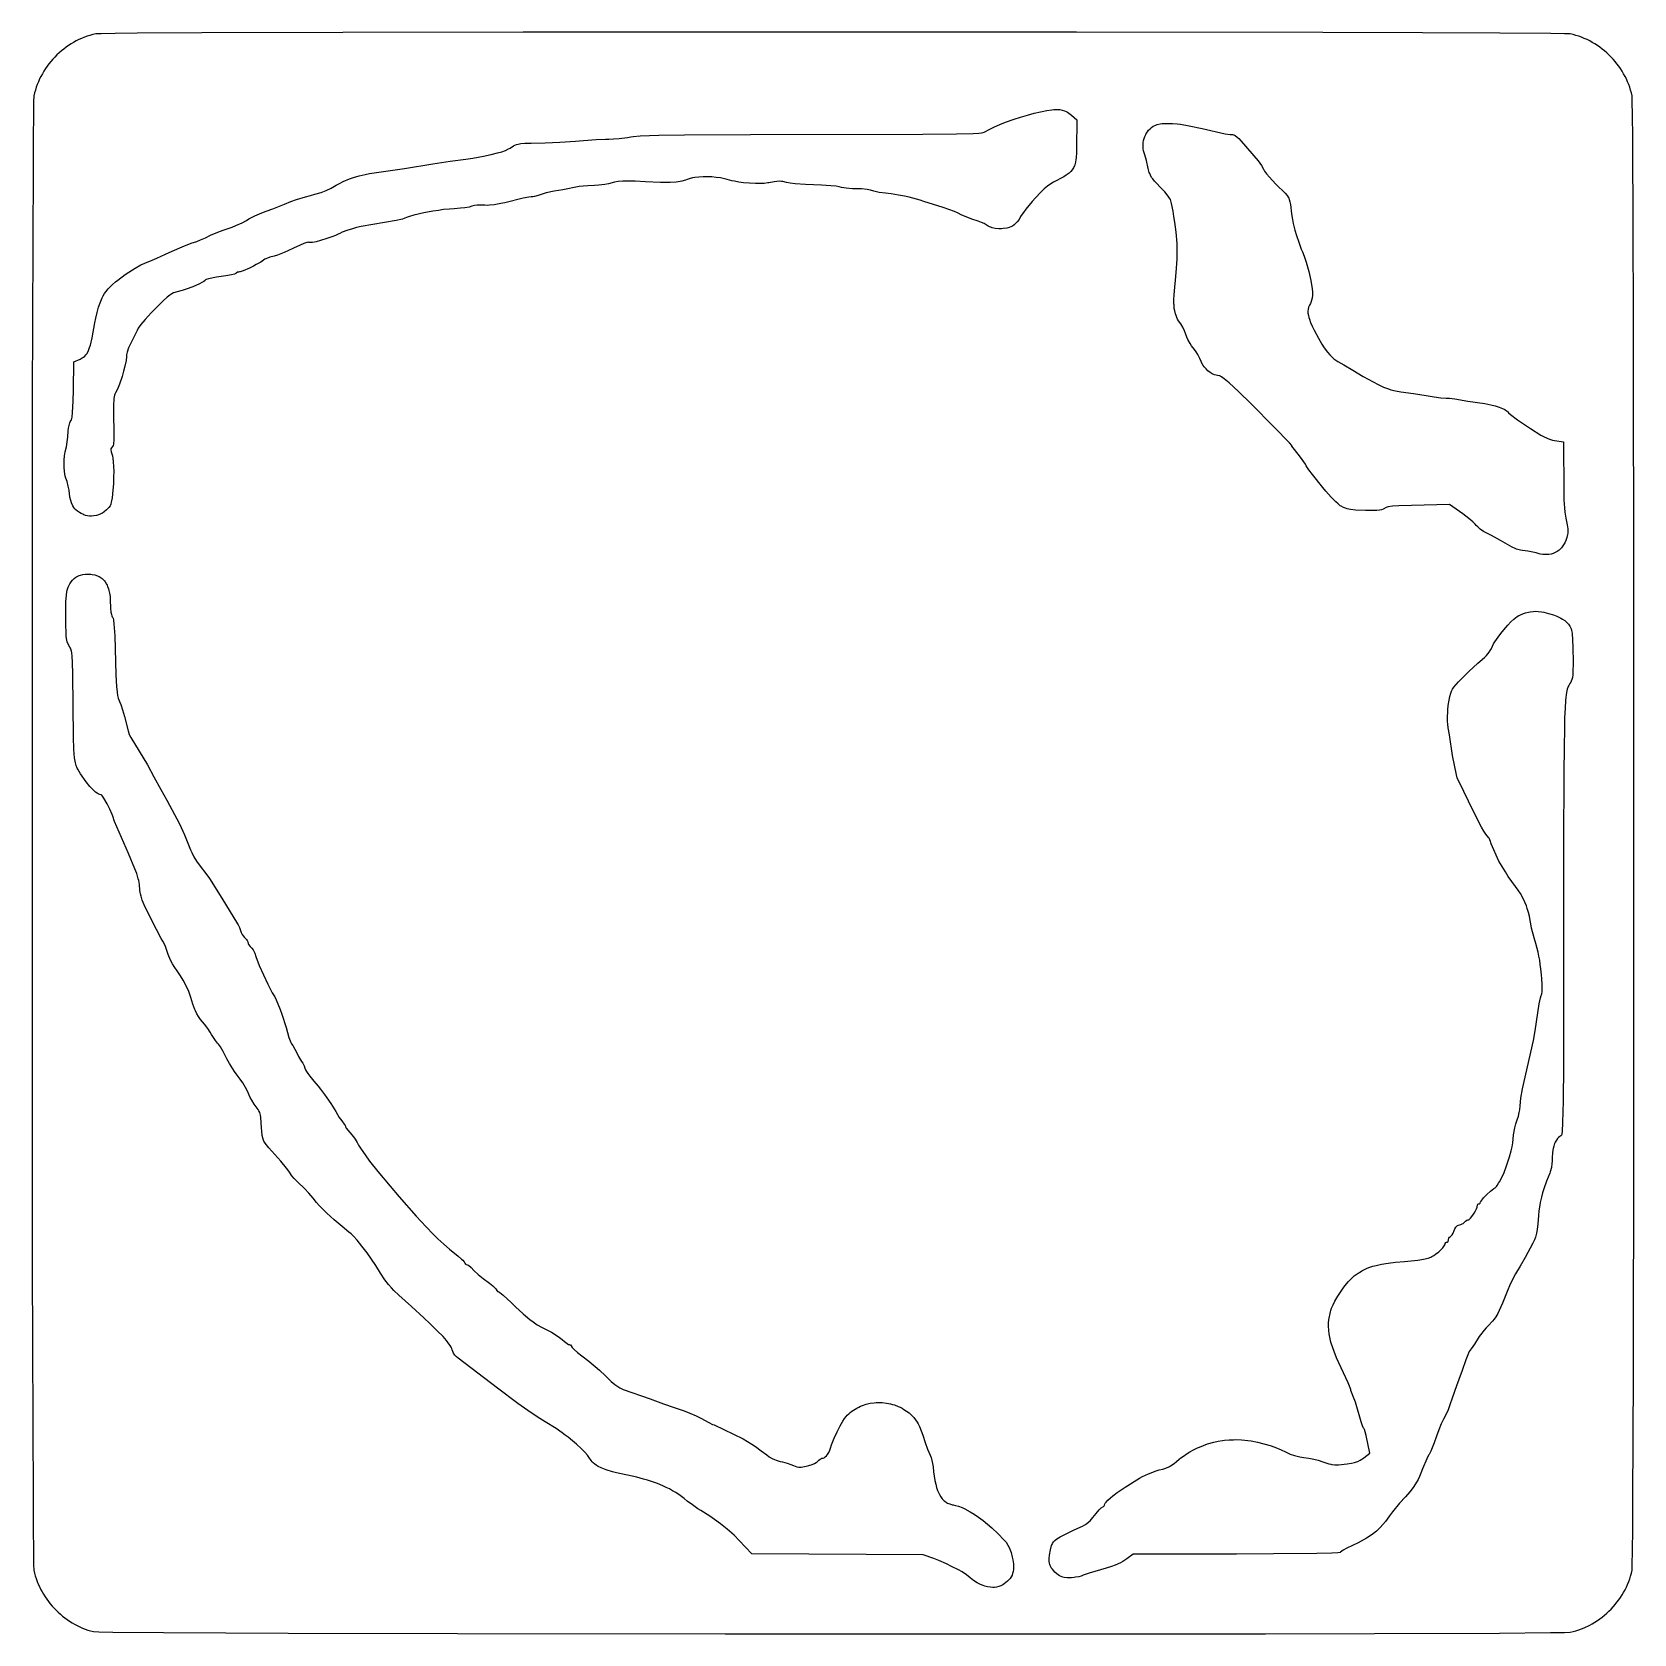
# Model space of a CAD drawing. Header units: metres. Extents: x 25 to 75.1, y 5.4 to 55.5.
import ezdxf

# ---------------------------------------------------------------- set-up
doc = ezdxf.new("R2010")
doc.units = ezdxf.units.M

msp = doc.modelspace()

# ---------------------------------------------------------------- linework, layer by layer
for p, q in [((26.2441, 55.1357), (26.166, 55.085)), ((26.3242, 55.1836), (26.2441, 55.1357)), ((26.4062, 55.2275), (26.3242, 55.1836)), ((26.4893, 55.2695), (26.4062, 55.2275)), ((26.5742, 55.3076), (26.4893, 55.2695)), ((26.6602, 55.3428), (26.5742, 55.3076)), ((26.7471, 55.374), (26.6602, 55.3428)), ((26.835, 55.4023), (26.7471, 55.374)), ((26.9248, 55.4268), (26.835, 55.4023)), ((27.0146, 55.4473), (26.9248, 55.4268)), ((27.1885, 55.4551), (27.0146, 55.4473)), ((27.626, 55.4619), (27.1885, 55.4551)), ((28.3066, 55.4678), (27.626, 55.4619)), ((30.3311, 55.4795), (28.3066, 55.4678)), ((34.749, 55.4932), (30.3311, 55.4795)), ((40.3896, 55.502), (34.749, 55.4932)), ((48.9688, 55.5068), (40.3896, 55.502)), ((57.6924, 55.5039), (48.9688, 55.5068)), ((65.4014, 55.4932), (57.6924, 55.5039)), ((68.5127, 55.4844), (65.4014, 55.4932)), ((70.9355, 55.4736), (68.5127, 55.4844)), ((72.5244, 55.4619), (70.9355, 55.4736)), ((72.9609, 55.4551), (72.5244, 55.4619)), ((73.1348, 55.4473), (72.9609, 55.4551)), ((73.2256, 55.4268), (73.1348, 55.4473)), ((73.3145, 55.4023), (73.2256, 55.4268)), ((73.4033, 55.374), (73.3145, 55.4023)), ((73.4902, 55.3428), (73.4033, 55.374)), ((73.5762, 55.3076), (73.4902, 55.3428)), ((73.6602, 55.2695), (73.5762, 55.3076)), ((73.7441, 55.2275), (73.6602, 55.2695)), ((73.8252, 55.1836), (73.7441, 55.2275)), ((73.9053, 55.1357), (73.8252, 55.1836)), ((73.9844, 55.085), (73.9053, 55.1357)), ((25.6729, 54.6562), (25.6113, 54.5859)), ((25.7363, 54.7246), (25.6729, 54.6562)), ((25.8027, 54.791), (25.7363, 54.7246)), ((25.8711, 54.8545), (25.8027, 54.791)), ((25.9424, 54.916), (25.8711, 54.8545)), ((26.0146, 54.9756), (25.9424, 54.916)), ((26.0898, 55.0312), (26.0146, 54.9756)), ((26.166, 55.085), (26.0898, 55.0312)), ((74.0605, 55.0312), (73.9844, 55.085)), ((74.1348, 54.9756), (74.0605, 55.0312)), ((74.208, 54.916), (74.1348, 54.9756)), ((74.2783, 54.8545), (74.208, 54.916)), ((74.3467, 54.791), (74.2783, 54.8545)), ((74.4131, 54.7246), (74.3467, 54.791)), ((74.4775, 54.6562), (74.4131, 54.7246)), ((74.5381, 54.5859), (74.4775, 54.6562)), ((25.2998, 54.1211), (25.2588, 54.0381)), ((25.3447, 54.2031), (25.2998, 54.1211)), ((25.3926, 54.2832), (25.3447, 54.2031)), ((25.4434, 54.3613), (25.3926, 54.2832)), ((25.4961, 54.4385), (25.4434, 54.3613)), ((25.5527, 54.5127), (25.4961, 54.4385)), ((25.6113, 54.5859), (25.5527, 54.5127)), ((74.5977, 54.5127), (74.5381, 54.5859)), ((74.6533, 54.4385), (74.5977, 54.5127)), ((74.707, 54.3613), (74.6533, 54.4385)), ((74.7578, 54.2832), (74.707, 54.3613)), ((74.8057, 54.2031), (74.7578, 54.2832)), ((74.8496, 54.1211), (74.8057, 54.2031)), ((74.8916, 54.0381), (74.8496, 54.1211)), ((25.126, 53.6924), (25.1006, 53.6035)), ((25.1533, 53.7803), (25.126, 53.6924)), ((25.1855, 53.8682), (25.1533, 53.7803)), ((25.2197, 53.9541), (25.1855, 53.8682)), ((25.2588, 54.0381), (25.2197, 53.9541)), ((74.9297, 53.9541), (74.8916, 54.0381)), ((74.9648, 53.8682), (74.9297, 53.9541)), ((74.9961, 53.7803), (74.9648, 53.8682)), ((75.0244, 53.6924), (74.9961, 53.7803)), ((75.0488, 53.6035), (75.0244, 53.6924)), ((25.0732, 53.3389), (25.0664, 52.9023)), ((25.0801, 53.5127), (25.0732, 53.3389)), ((25.1006, 53.6035), (25.0801, 53.5127)), ((75.0693, 53.5127), (75.0488, 53.6035)), ((75.0771, 53.3389), (75.0693, 53.5127)), ((75.084, 52.9023), (75.0771, 53.3389)), ((25.0664, 52.9023), (25.0596, 52.2207)), ((55.2891, 52.6113), (55.4727, 52.6826)), ((55.4727, 52.6826), (55.7373, 52.7764)), ((55.7373, 52.7764), (55.9453, 52.8438)), ((55.9453, 52.8438), (56.1562, 52.9072)), ((56.1562, 52.9072), (56.3662, 52.9648)), ((56.3662, 52.9648), (56.5703, 53.0146)), ((56.5703, 53.0146), (56.7646, 53.0557)), ((56.7646, 53.0557), (56.916, 53.0781)), ((56.916, 53.0781), (56.9854, 53.084)), ((56.9854, 53.084), (57.0801, 53.0859)), ((57.0801, 53.0859), (57.166, 53.0801)), ((57.166, 53.0801), (57.2451, 53.0664)), ((57.2451, 53.0664), (57.3193, 53.0439)), ((57.3193, 53.0439), (57.3652, 53.0234)), ((57.3652, 53.0234), (57.4102, 53)), ((57.4102, 53), (57.4541, 52.9717)), ((57.4541, 52.9717), (57.4971, 52.9404)), ((57.4971, 52.9404), (57.54, 52.9043)), ((57.54, 52.9043), (57.7002, 52.7607)), ((57.7002, 52.7607), (57.6963, 51.8682)), ((60.1426, 52.5859), (60.2188, 52.6133)), ((60.2188, 52.6133), (60.3086, 52.6328)), ((60.3086, 52.6328), (60.376, 52.6416)), ((60.376, 52.6416), (60.4873, 52.6494)), ((60.4873, 52.6494), (60.6104, 52.6494)), ((60.6104, 52.6494), (60.6992, 52.6455)), ((60.6992, 52.6455), (60.8418, 52.6328)), ((60.8418, 52.6328), (60.9434, 52.6211)), ((60.9434, 52.6211), (61.2148, 52.5771)), ((75.0908, 52.2207), (75.084, 52.9023)), ((25.0596, 52.2207), (25.0537, 51.3135)), ((42.0195, 52.0938), (42.2705, 52.1172)), ((42.2705, 52.1172), (42.6709, 52.1436)), ((42.6709, 52.1436), (42.9551, 52.1543)), ((42.9551, 52.1543), (43.0664, 52.1553)), ((43.0664, 52.1553), (43.2119, 52.1631)), ((43.2119, 52.1631), (43.3906, 52.1777)), ((43.3906, 52.1777), (43.6494, 52.2129)), ((43.6494, 52.2129), (43.7529, 52.2334)), ((43.7529, 52.2334), (43.8252, 52.2441)), ((43.8252, 52.2441), (44.0449, 52.2617)), ((44.0449, 52.2617), (44.6309, 52.2803)), ((44.6309, 52.2803), (45.4326, 52.291)), ((45.4326, 52.291), (47.4932, 52.2998)), ((47.4932, 52.2998), (52.8867, 52.3076)), ((52.8867, 52.3076), (53.9365, 52.3184)), ((53.9365, 52.3184), (54.4551, 52.332)), ((54.4551, 52.332), (54.6416, 52.3428)), ((54.6416, 52.3428), (54.7227, 52.3516)), ((54.7227, 52.3516), (54.7744, 52.3613)), ((54.7744, 52.3613), (54.8018, 52.3711)), ((54.8018, 52.3711), (54.8623, 52.4111)), ((54.8623, 52.4111), (54.9375, 52.4521)), ((54.9375, 52.4521), (55.124, 52.542)), ((55.124, 52.542), (55.2891, 52.6113)), ((59.7803, 52.0508), (59.792, 52.1162)), ((59.792, 52.1162), (59.8096, 52.1807)), ((59.8096, 52.1807), (59.832, 52.2432)), ((59.832, 52.2432), (59.8594, 52.3027)), ((59.8594, 52.3027), (59.875, 52.332)), ((59.875, 52.332), (59.9102, 52.3867)), ((59.9102, 52.3867), (59.9492, 52.4375)), ((59.9492, 52.4375), (59.9932, 52.4844)), ((59.9932, 52.4844), (60.041, 52.5254)), ((60.041, 52.5254), (60.0928, 52.5605)), ((60.0928, 52.5605), (60.1426, 52.5859)), ((61.2148, 52.5771), (61.6279, 52.4863)), ((61.6279, 52.4863), (62.3457, 52.3252)), ((62.3457, 52.3252), (62.5, 52.3047)), ((62.5, 52.3047), (62.5713, 52.3008)), ((62.5713, 52.3008), (62.5977, 52.2939)), ((62.5977, 52.2939), (62.6152, 52.2871)), ((62.6152, 52.2871), (62.6543, 52.2666)), ((62.6543, 52.2666), (62.7178, 52.2197)), ((62.7178, 52.2197), (62.7646, 52.1777)), ((62.7646, 52.1777), (62.8418, 52.0967)), ((75.0967, 51.3135), (75.0908, 52.2207)), ((38.8115, 51.5645), (39.1475, 51.6221)), ((39.1475, 51.6221), (39.3818, 51.6719)), ((39.3818, 51.6719), (39.585, 51.7236)), ((39.585, 51.7236), (39.7168, 51.7646)), ((39.7168, 51.7646), (39.8291, 51.8057)), ((39.8291, 51.8057), (39.9219, 51.8486)), ((39.9219, 51.8486), (39.9727, 51.877)), ((39.9727, 51.877), (40.0771, 51.9453)), ((40.0771, 51.9453), (40.123, 51.9697)), ((40.123, 51.9697), (40.1709, 51.9893)), ((40.1709, 51.9893), (40.2256, 52.0039)), ((40.2256, 52.0039), (40.3145, 52.0176)), ((40.3145, 52.0176), (40.4316, 52.0264)), ((40.4316, 52.0264), (40.6318, 52.0322)), ((40.6318, 52.0322), (41.0723, 52.0391)), ((41.0723, 52.0391), (41.5322, 52.0586)), ((41.5322, 52.0586), (42.0195, 52.0938)), ((57.6924, 51.7393), (57.6807, 51.5732)), ((57.6963, 51.8682), (57.6924, 51.7393)), ((59.7744, 51.9844), (59.7803, 52.0508)), ((59.7744, 51.918), (59.7744, 51.9844)), ((59.7803, 51.8516), (59.7744, 51.918)), ((59.792, 51.7861), (59.7803, 51.8516)), ((59.8105, 51.7236), (59.792, 51.7861)), ((59.8311, 51.6709), (59.8105, 51.7236)), ((59.8828, 51.4883), (59.8311, 51.6709)), ((62.8418, 52.0967), (63.3711, 51.4756)), ((25.0537, 51.3135), (25.043, 48.8906)), ((35.5732, 51.0791), (36.6699, 51.2422)), ((36.6699, 51.2422), (37.5615, 51.3896)), ((37.5615, 51.3896), (38.1035, 51.4697)), ((38.1035, 51.4697), (38.5889, 51.5322)), ((38.5889, 51.5322), (38.8115, 51.5645)), ((57.5176, 51.1455), (57.4648, 51.0967)), ((57.5615, 51.1992), (57.5176, 51.1455)), ((57.5977, 51.2578), (57.5615, 51.1992)), ((57.6133, 51.2891), (57.5977, 51.2578)), ((57.627, 51.3223), (57.6133, 51.2891)), ((57.6387, 51.3584), (57.627, 51.3223)), ((57.6592, 51.4365), (57.6387, 51.3584)), ((57.6748, 51.5244), (57.6592, 51.4365)), ((57.6807, 51.5732), (57.6748, 51.5244)), ((59.9375, 51.2344), (59.8828, 51.4883)), ((59.9688, 51.1123), (59.9375, 51.2344)), ((59.9814, 51.0771), (59.9688, 51.1123)), ((63.3711, 51.4756), (63.4756, 51.3281)), ((63.4756, 51.3281), (63.54, 51.2227)), ((63.54, 51.2227), (63.5762, 51.1592)), ((63.5762, 51.1592), (63.6396, 51.0723)), ((75.1016, 50.1963), (75.0967, 51.3135)), ((34.2227, 50.5527), (34.374, 50.623)), ((34.374, 50.623), (34.5322, 50.7178)), ((34.5322, 50.7178), (34.6387, 50.7744)), ((34.6387, 50.7744), (34.752, 50.8281)), ((34.752, 50.8281), (34.9541, 50.9102)), ((34.9541, 50.9102), (35.082, 50.9541)), ((35.082, 50.9541), (35.2578, 51.0068)), ((35.2578, 51.0068), (35.4375, 51.0518)), ((35.4375, 51.0518), (35.5732, 51.0791)), ((42.1367, 50.6709), (41.624, 50.5742)), ((42.2646, 50.6865), (42.1367, 50.6709)), ((42.4043, 50.6982), (42.2646, 50.6865)), ((42.6172, 50.7041), (42.4043, 50.6982)), ((42.75, 50.7148), (42.6172, 50.7041)), ((42.9355, 50.7402), (42.75, 50.7148)), ((43.0547, 50.7627), (42.9355, 50.7402)), ((43.2373, 50.8066), (43.0547, 50.7627)), ((43.3545, 50.8271), (43.2373, 50.8066)), ((43.5068, 50.8408), (43.3545, 50.8271)), ((43.625, 50.8438), (43.5068, 50.8408)), ((43.8848, 50.8379), (43.625, 50.8438)), ((44.207, 50.8203), (43.8848, 50.8379)), ((44.6846, 50.7988), (44.207, 50.8203)), ((44.9795, 50.7979), (44.6846, 50.7988)), ((45.167, 50.8105), (44.9795, 50.7979)), ((45.2324, 50.8193), (45.167, 50.8105)), ((45.293, 50.8301), (45.2324, 50.8193)), ((45.3506, 50.8438), (45.293, 50.8301)), ((45.46, 50.877), (45.3506, 50.8438)), ((45.5146, 50.8975), (45.46, 50.877)), ((45.5742, 50.917), (45.5146, 50.8975)), ((45.6777, 50.9424), (45.5742, 50.917)), ((45.7539, 50.9551), (45.6777, 50.9424)), ((45.8779, 50.9688), (45.7539, 50.9551)), ((46.0107, 50.9766), (45.8779, 50.9688)), ((46.1475, 50.9775), (46.0107, 50.9766)), ((46.2871, 50.9727), (46.1475, 50.9775)), ((46.4258, 50.9609), (46.2871, 50.9727)), ((46.5586, 50.9434), (46.4258, 50.9609)), ((46.6436, 50.9277), (46.5586, 50.9434)), ((46.7627, 50.8994), (46.6436, 50.9277)), ((46.8369, 50.877), (46.7627, 50.8994)), ((46.915, 50.8564), (46.8369, 50.877)), ((46.999, 50.8379), (46.915, 50.8564)), ((47.1328, 50.8145), (46.999, 50.8379)), ((47.2725, 50.7949), (47.1328, 50.8145)), ((47.4639, 50.7773), (47.2725, 50.7949)), ((47.6543, 50.7686), (47.4639, 50.7773)), ((47.791, 50.7686), (47.6543, 50.7686)), ((47.9189, 50.7744), (47.791, 50.7686)), ((48.0352, 50.7861), (47.9189, 50.7744)), ((48.0713, 50.792), (48.0352, 50.7861)), ((48.2334, 50.8242), (48.0713, 50.792)), ((48.3154, 50.8359), (48.2334, 50.8242)), ((48.3867, 50.8408), (48.3154, 50.8359)), ((48.4658, 50.8359), (48.3867, 50.8408)), ((48.5039, 50.8291), (48.4658, 50.8359)), ((48.623, 50.7959), (48.5039, 50.8291)), ((48.7324, 50.7764), (48.623, 50.7959)), ((48.8887, 50.7588), (48.7324, 50.7764)), ((49.2168, 50.7354), (48.8887, 50.7588)), ((49.7188, 50.7188), (49.2168, 50.7354)), ((50.0059, 50.7002), (49.7188, 50.7188)), ((50.1777, 50.6816), (50.0059, 50.7002)), ((50.2725, 50.6641), (50.1777, 50.6816)), ((50.3398, 50.6436), (50.2725, 50.6641)), ((50.4912, 50.6201), (50.3398, 50.6436)), ((50.6855, 50.6055), (50.4912, 50.6201)), ((56.79, 50.6895), (56.6836, 50.6035)), ((56.8555, 50.7354), (56.79, 50.6895)), ((56.9727, 50.8076), (56.8555, 50.7354)), ((57.292, 50.9785), (56.9727, 50.8076)), ((57.3691, 51.0254), (57.292, 50.9785)), ((57.4355, 51.0723), (57.3691, 51.0254)), ((57.4648, 51.0967), (57.4355, 51.0723)), ((60.0039, 51.0273), (59.9814, 51.0771)), ((60.041, 50.9619), (60.0039, 51.0273)), ((60.0771, 50.9121), (60.041, 50.9619)), ((60.1367, 50.8398), (60.0771, 50.9121)), ((60.3799, 50.585), (60.1367, 50.8398)), ((63.6396, 51.0723), (63.7266, 50.9668)), ((63.7266, 50.9668), (63.8115, 50.8711)), ((63.8115, 50.8711), (63.9424, 50.7344)), ((63.9424, 50.7344), (64.2139, 50.4658)), ((32.5547, 49.9785), (32.918, 50.1191)), ((32.918, 50.1191), (33.1211, 50.2051)), ((33.1211, 50.2051), (33.2988, 50.2705)), ((33.2988, 50.2705), (33.5791, 50.3574)), ((33.5791, 50.3574), (33.7275, 50.3975)), ((33.7275, 50.3975), (33.8721, 50.4326)), ((33.8721, 50.4326), (34.0654, 50.4922)), ((34.0654, 50.4922), (34.2227, 50.5527)), ((39.6875, 50.1416), (39.4746, 50.1045)), ((39.8096, 50.168), (39.6875, 50.1416)), ((40.3799, 50.3105), (39.8096, 50.168)), ((40.5576, 50.3457), (40.3799, 50.3105)), ((40.6348, 50.3555), (40.5576, 50.3457)), ((40.6846, 50.3564), (40.6348, 50.3555)), ((40.7422, 50.3633), (40.6846, 50.3564)), ((40.8584, 50.3916), (40.7422, 50.3633)), ((41.0117, 50.4463), (40.8584, 50.3916)), ((41.1055, 50.4727), (41.0117, 50.4463)), ((41.3574, 50.5293), (41.1055, 50.4727)), ((41.624, 50.5742), (41.3574, 50.5293)), ((50.8662, 50.6025), (50.6855, 50.6055)), ((50.9648, 50.5986), (50.8662, 50.6025)), ((51.1396, 50.583), (50.9648, 50.5986)), ((51.251, 50.5615), (51.1396, 50.583)), ((51.3525, 50.5254), (51.251, 50.5615)), ((51.5156, 50.4922), (51.3525, 50.5254)), ((51.7227, 50.4619), (51.5156, 50.4922)), ((51.8984, 50.4424), (51.7227, 50.4619)), ((52.123, 50.4082), (51.8984, 50.4424)), ((52.3115, 50.3711), (52.123, 50.4082)), ((52.4629, 50.3369), (52.3115, 50.3711)), ((52.5762, 50.3086), (52.4629, 50.3369)), ((52.8018, 50.2441), (52.5762, 50.3086)), ((52.9131, 50.208), (52.8018, 50.2441)), ((53.5254, 50.0186), (52.9131, 50.208)), ((56.3027, 50.207), (56.1064, 49.9658)), ((56.4053, 50.3232), (56.3027, 50.207)), ((56.5742, 50.502), (56.4053, 50.3232)), ((56.6836, 50.6035), (56.5742, 50.502)), ((60.4531, 50.5039), (60.3799, 50.585)), ((60.5615, 50.3711), (60.4531, 50.5039)), ((60.6035, 50.3115), (60.5615, 50.3711)), ((60.6289, 50.2676), (60.6035, 50.3115)), ((60.667, 50.1387), (60.6289, 50.2676)), ((60.7139, 49.9082), (60.667, 50.1387)), ((64.2139, 50.4658), (64.2803, 50.3896)), ((64.2803, 50.3896), (64.3154, 50.3389)), ((64.3154, 50.3389), (64.334, 50.3066)), ((64.334, 50.3066), (64.3486, 50.2734)), ((64.3486, 50.2734), (64.3701, 50.2002)), ((64.3701, 50.2002), (64.3848, 50.1133)), ((64.3848, 50.1133), (64.4199, 49.8203)), ((75.1152, 45.7793), (75.1016, 50.1963)), ((31.5986, 49.54), (31.7285, 49.6104)), ((31.7285, 49.6104), (31.8057, 49.6631)), ((31.8057, 49.6631), (31.8477, 49.6885)), ((31.8477, 49.6885), (31.9922, 49.7617)), ((31.9922, 49.7617), (32.208, 49.8545)), ((32.208, 49.8545), (32.3408, 49.9033)), ((32.3408, 49.9033), (32.5547, 49.9785)), ((36.4111, 49.6113), (35.3174, 49.4209)), ((36.6152, 49.6562), (36.4111, 49.6113)), ((36.667, 49.6729), (36.6152, 49.6562)), ((36.6875, 49.6846), (36.667, 49.6729)), ((36.7344, 49.7051), (36.6875, 49.6846)), ((36.834, 49.7383), (36.7344, 49.7051)), ((36.9609, 49.7744), (36.834, 49.7383)), ((37.2734, 49.8467), (36.9609, 49.7744)), ((37.5615, 49.9014), (37.2734, 49.8467)), ((37.7324, 49.9287), (37.5615, 49.9014)), ((37.8936, 49.9512), (37.7324, 49.9287)), ((38.084, 49.9697), (37.8936, 49.9512)), ((38.2266, 49.9775), (38.084, 49.9697)), ((38.4268, 49.9951), (38.2266, 49.9775)), ((38.5625, 50.0127), (38.4268, 49.9951)), ((38.6904, 50.0342), (38.5625, 50.0127)), ((38.7812, 50.0596), (38.6904, 50.0342)), ((38.8584, 50.0781), (38.7812, 50.0596)), ((38.9473, 50.0898), (38.8584, 50.0781)), ((39.0781, 50.0947), (38.9473, 50.0898)), ((39.1807, 50.0869), (39.0781, 50.0947)), ((39.2744, 50.0859), (39.1807, 50.0869)), ((39.3271, 50.0889), (39.2744, 50.0859)), ((39.4746, 50.1045), (39.3271, 50.0889)), ((53.8721, 49.8896), (53.5254, 50.0186)), ((53.9727, 49.8467), (53.8721, 49.8896)), ((54.1104, 49.7822), (53.9727, 49.8467)), ((54.291, 49.7041), (54.1104, 49.7822)), ((54.416, 49.6553), (54.291, 49.7041)), ((54.6143, 49.5918), (54.416, 49.6553)), ((55.8936, 49.6475), (55.8398, 49.5742)), ((55.9434, 49.7363), (55.8936, 49.6475)), ((55.9932, 49.8125), (55.9434, 49.7363)), ((56.0312, 49.8662), (55.9932, 49.8125)), ((56.1064, 49.9658), (56.0312, 49.8662)), ((60.7412, 49.7402), (60.7139, 49.9082)), ((60.7676, 49.5596), (60.7412, 49.7402)), ((64.4199, 49.8203), (64.4482, 49.6445)), ((64.4482, 49.6445), (64.4736, 49.5156)), ((30.4482, 49.0732), (30.6045, 49.1562)), ((30.6045, 49.1562), (30.832, 49.25)), ((30.832, 49.25), (31.0029, 49.3125)), ((31.0029, 49.3125), (31.2773, 49.4053)), ((31.2773, 49.4053), (31.4004, 49.4531)), ((31.4004, 49.4531), (31.5986, 49.54)), ((34.4346, 49.1152), (34.2383, 49.0439)), ((34.5107, 49.1465), (34.4346, 49.1152)), ((34.6172, 49.1934), (34.5107, 49.1465)), ((34.6494, 49.21), (34.6172, 49.1934)), ((34.7207, 49.2422), (34.6494, 49.21)), ((34.873, 49.2998), (34.7207, 49.2422)), ((35.0459, 49.3545), (34.873, 49.2998)), ((35.1719, 49.3887), (35.0459, 49.3545)), ((35.3174, 49.4209), (35.1719, 49.3887)), ((54.7256, 49.5508), (54.6143, 49.5918)), ((54.8086, 49.5137), (54.7256, 49.5508)), ((54.8701, 49.4795), (54.8086, 49.5137)), ((54.9326, 49.4365), (54.8701, 49.4795)), ((54.9678, 49.417), (54.9326, 49.4365)), ((55.0078, 49.3994), (54.9678, 49.417)), ((55.0518, 49.3848), (55.0078, 49.3994)), ((55.1514, 49.3633), (55.0518, 49.3848)), ((55.2607, 49.3535), (55.1514, 49.3633)), ((55.3447, 49.3535), (55.2607, 49.3535)), ((55.4014, 49.3574), (55.3447, 49.3535)), ((55.5107, 49.373), (55.4014, 49.3574)), ((55.5869, 49.3926), (55.5107, 49.373)), ((55.6338, 49.4092), (55.5869, 49.3926)), ((55.6934, 49.4375), (55.6338, 49.4092)), ((55.7441, 49.4756), (55.6934, 49.4375)), ((55.7881, 49.5166), (55.7441, 49.4756)), ((55.8398, 49.5742), (55.7881, 49.5166)), ((60.8057, 49.2471), (60.7676, 49.5596)), ((60.8369, 48.8936), (60.8057, 49.2471)), ((64.4736, 49.5156), (64.5234, 49.3057)), ((64.5234, 49.3057), (64.5713, 49.1396)), ((64.5713, 49.1396), (64.6416, 48.9307)), ((25.043, 48.8906), (25.0312, 44.0098)), ((29.1924, 48.5547), (29.4092, 48.6572)), ((29.4092, 48.6572), (29.7178, 48.792)), ((29.7178, 48.792), (30.001, 48.9014)), ((30.001, 48.9014), (30.1719, 48.9561)), ((30.1719, 48.9561), (30.2969, 49.0039)), ((30.2969, 49.0039), (30.4482, 49.0732)), ((32.9053, 48.6104), (32.6963, 48.5293)), ((33.1797, 48.7354), (32.9053, 48.6104)), ((33.2012, 48.7471), (33.1797, 48.7354)), ((33.4053, 48.8447), (33.2012, 48.7471)), ((33.5264, 48.8955), (33.4053, 48.8447)), ((33.6172, 48.9258), (33.5264, 48.8955)), ((33.6631, 48.9326), (33.6172, 48.9258)), ((33.6797, 48.9258), (33.6631, 48.9326)), ((33.6924, 48.9229), (33.6797, 48.9258)), ((33.7236, 48.9219), (33.6924, 48.9229)), ((33.79, 48.9277), (33.7236, 48.9219)), ((33.9062, 48.9492), (33.79, 48.9277)), ((34.0449, 48.9844), (33.9062, 48.9492)), ((34.2383, 49.0439), (34.0449, 48.9844)), ((60.8457, 48.6523), (60.8369, 48.8936)), ((60.8389, 48.4033), (60.8457, 48.6523)), ((64.6416, 48.9307), (64.7246, 48.7178)), ((64.7246, 48.7178), (64.7607, 48.6328)), ((64.7607, 48.6328), (64.8115, 48.501)), ((28.1689, 48.0742), (28.2451, 48.1211)), ((28.2451, 48.1211), (28.4229, 48.2207)), ((28.4229, 48.2207), (28.5469, 48.2783)), ((28.5469, 48.2783), (28.7832, 48.3721)), ((28.7832, 48.3721), (28.9258, 48.4336)), ((28.9258, 48.4336), (29.1924, 48.5547)), ((31.8223, 48.1211), (31.6279, 48.0361)), ((31.9463, 48.1826), (31.8223, 48.1211)), ((32.0381, 48.2314), (31.9463, 48.1826)), ((32.1768, 48.3125), (32.0381, 48.2314)), ((32.3008, 48.3975), (32.1768, 48.3125)), ((32.3369, 48.415), (32.3008, 48.3975)), ((32.3838, 48.4336), (32.3369, 48.415)), ((32.4619, 48.4609), (32.3838, 48.4336)), ((32.6006, 48.499), (32.4619, 48.4609)), ((32.6963, 48.5293), (32.6006, 48.499)), ((60.8125, 47.9893), (60.8389, 48.4033)), ((64.8115, 48.501), (64.875, 48.3135)), ((64.875, 48.3135), (64.9189, 48.167)), ((64.9189, 48.167), (64.959, 48.0205)), ((27.4795, 47.5508), (27.5381, 47.6055)), ((27.5381, 47.6055), (27.6367, 47.6904)), ((27.6367, 47.6904), (27.707, 47.748)), ((27.707, 47.748), (27.9346, 47.918)), ((27.9346, 47.918), (28.0527, 47.999)), ((28.0527, 47.999), (28.1689, 48.0742)), ((30.2617, 47.6338), (30.0469, 47.54)), ((30.3359, 47.6719), (30.2617, 47.6338)), ((30.3955, 47.7061), (30.3359, 47.6719)), ((30.4346, 47.7354), (30.3955, 47.7061)), ((30.4512, 47.7539), (30.4346, 47.7354)), ((30.4707, 47.7646), (30.4512, 47.7539)), ((30.5459, 47.7871), (30.4707, 47.7646)), ((30.7871, 47.835), (30.5459, 47.7871)), ((31.0879, 47.8799), (30.7871, 47.835)), ((31.2617, 47.9131), (31.0879, 47.8799)), ((31.3564, 47.9375), (31.2617, 47.9131)), ((31.3994, 47.9551), (31.3564, 47.9375)), ((31.4111, 47.9688), (31.3994, 47.9551)), ((31.4473, 47.9912), (31.4111, 47.9688)), ((31.4814, 48.001), (31.4473, 47.9912)), ((31.5166, 48.0029), (31.4814, 48.001)), ((31.5303, 48.0059), (31.5166, 48.0029)), ((31.6279, 48.0361), (31.5303, 48.0059)), ((60.7666, 47.5225), (60.791, 47.748)), ((60.791, 47.748), (60.8125, 47.9893)), ((64.959, 48.0205), (65.0234, 47.7354)), ((65.0234, 47.7354), (65.0469, 47.6035)), ((65.0469, 47.6035), (65.0635, 47.4814)), ((27.1494, 47.0361), (27.2148, 47.1924)), ((27.2148, 47.1924), (27.251, 47.2607)), ((27.251, 47.2607), (27.29, 47.3252)), ((27.29, 47.3252), (27.3311, 47.3848)), ((27.3311, 47.3848), (27.4004, 47.4697)), ((27.4004, 47.4697), (27.4795, 47.5508)), ((29.2529, 47.2129), (29.125, 47.0977)), ((29.3369, 47.2783), (29.2529, 47.2129)), ((29.3945, 47.3154), (29.3369, 47.2783)), ((29.4492, 47.3447), (29.3945, 47.3154)), ((29.4863, 47.3604), (29.4492, 47.3447)), ((29.5244, 47.374), (29.4863, 47.3604)), ((29.7178, 47.4248), (29.5244, 47.374)), ((29.8457, 47.4658), (29.7178, 47.4248)), ((30.0469, 47.54), (29.8457, 47.4658)), ((60.7402, 47.1426), (60.7471, 47.292)), ((60.7402, 47.0107), (60.7402, 47.1426)), ((60.7471, 47.292), (60.7666, 47.5225)), ((65.0527, 47.1504), (65.0322, 47.0771)), ((65.0596, 47.1826), (65.0527, 47.1504)), ((65.0723, 47.2803), (65.0596, 47.1826)), ((65.0635, 47.4814), (65.0723, 47.373)), ((65.0723, 47.373), (65.0723, 47.2803)), ((27.0195, 46.5547), (27.0615, 46.7383)), ((27.0615, 46.7383), (27.1045, 46.8975)), ((27.1045, 46.8975), (27.1494, 47.0361)), ((28.7539, 46.7266), (28.5654, 46.5195)), ((28.8301, 46.8057), (28.7539, 46.7266)), ((29.125, 47.0977), (28.8301, 46.8057)), ((60.7422, 46.9697), (60.7402, 47.0107)), ((60.752, 46.8574), (60.7422, 46.9697)), ((60.7627, 46.79), (60.752, 46.8574)), ((60.7852, 46.6963), (60.7627, 46.79)), ((60.8047, 46.6387), (60.7852, 46.6963)), ((60.8281, 46.583), (60.8047, 46.6387)), ((64.9365, 46.833), (64.9316, 46.7871)), ((64.9316, 46.7871), (64.9326, 46.7158)), ((64.9326, 46.7158), (64.9443, 46.6377)), ((64.9521, 46.8975), (64.9365, 46.833)), ((64.9443, 46.6377), (64.958, 46.582)), ((64.9775, 46.9609), (64.9521, 46.8975)), ((65.0078, 47.0166), (64.9775, 46.9609)), ((65.0322, 47.0771), (65.0078, 47.0166)), ((26.9014, 45.9443), (26.9912, 46.416)), ((26.9912, 46.416), (27.0195, 46.5547)), ((28.3057, 46.1758), (28.0566, 45.668)), ((28.3457, 46.2432), (28.3057, 46.1758)), ((28.4297, 46.3564), (28.3457, 46.2432)), ((28.5654, 46.5195), (28.4297, 46.3564)), ((60.8545, 46.5303), (60.8281, 46.583)), ((60.8857, 46.4785), (60.8545, 46.5303)), ((60.9512, 46.3818), (60.8857, 46.4785)), ((61.0137, 46.2744), (60.9512, 46.3818)), ((61.0713, 46.1582), (61.0137, 46.2744)), ((61.1064, 46.0762), (61.0713, 46.1582)), ((64.958, 46.582), (64.9766, 46.5215)), ((64.9766, 46.5215), (65.0137, 46.4229)), ((65.0137, 46.4229), (65.0625, 46.3115)), ((65.0625, 46.3115), (65.123, 46.1865)), ((65.123, 46.1865), (65.2588, 45.9307)), ((26.8008, 45.5742), (26.8242, 45.6396)), ((26.8242, 45.6396), (26.8467, 45.7139)), ((26.8467, 45.7139), (26.9014, 45.9443)), ((28.04, 45.6279), (27.9961, 45.4951)), ((28.0566, 45.668), (28.04, 45.6279)), ((61.1436, 45.9668), (61.1064, 46.0762)), ((61.1787, 45.8867), (61.1436, 45.9668)), ((61.2471, 45.7607), (61.1787, 45.8867)), ((61.29, 45.6943), (61.2471, 45.7607)), ((61.3848, 45.5723), (61.29, 45.6943)), ((65.2588, 45.9307), (65.3662, 45.7441)), ((65.3662, 45.7441), (65.4414, 45.626)), ((65.4414, 45.626), (65.5391, 45.4922)), ((75.126, 38.0703), (75.1152, 45.7793)), ((26.3164, 44.3057), (26.333, 45.1943)), ((26.333, 45.1943), (26.5264, 45.2754)), ((26.5264, 45.2754), (26.5947, 45.3125)), ((26.5947, 45.3125), (26.6357, 45.3398)), ((26.6357, 45.3398), (26.6719, 45.3701)), ((26.6719, 45.3701), (26.7051, 45.4053)), ((26.7051, 45.4053), (26.7354, 45.4463)), ((26.7354, 45.4463), (26.7764, 45.5176)), ((26.7764, 45.5176), (26.8008, 45.5742)), ((27.9619, 45.2383), (27.9258, 45.0586)), ((27.9746, 45.3486), (27.9619, 45.2383)), ((27.9785, 45.415), (27.9746, 45.3779)), ((27.9746, 45.3779), (27.9746, 45.3486)), ((27.9961, 45.4951), (27.9785, 45.415)), ((61.4365, 45.5), (61.3848, 45.5723)), ((61.4844, 45.4238), (61.4365, 45.5)), ((61.5195, 45.3594), (61.4844, 45.4238)), ((61.5488, 45.2998), (61.5195, 45.3594)), ((61.5879, 45.1973), (61.5488, 45.2998)), ((61.6113, 45.1475), (61.5879, 45.1973)), ((61.6543, 45.0762), (61.6113, 45.1475)), ((65.5391, 45.4922), (65.6133, 45.4072)), ((65.6133, 45.4072), (65.6641, 45.3564)), ((65.6641, 45.3564), (65.7441, 45.2871)), ((65.7441, 45.2871), (65.8008, 45.2441)), ((65.8008, 45.2441), (65.8613, 45.2031)), ((65.8613, 45.2031), (66.0488, 45.0957)), ((27.8369, 44.7285), (27.7578, 44.4922)), ((27.8848, 44.8965), (27.8369, 44.7285)), ((27.9258, 45.0586), (27.8848, 44.8965)), ((61.6875, 45.0312), (61.6543, 45.0762)), ((61.7432, 44.9678), (61.6875, 45.0312)), ((61.8047, 44.9102), (61.7432, 44.9678)), ((61.8701, 44.8604), (61.8047, 44.9102)), ((61.9385, 44.8184), (61.8701, 44.8604)), ((62.0088, 44.7861), (61.9385, 44.8184)), ((62.0566, 44.7695), (62.0088, 44.7861)), ((62.1035, 44.7588), (62.0566, 44.7695)), ((62.1807, 44.752), (62.1035, 44.7588)), ((62.1904, 44.748), (62.1807, 44.752)), ((62.2324, 44.7246), (62.1904, 44.748)), ((62.3154, 44.6621), (62.2324, 44.7246)), ((62.4658, 44.5332), (62.3154, 44.6621)), ((66.0488, 45.0957), (66.3398, 44.9336)), ((66.3398, 44.9336), (66.6582, 44.7363)), ((66.6582, 44.7363), (67.1299, 44.4824)), ((26.3086, 43.9648), (26.3164, 44.3057)), ((27.5938, 44.0967), (27.584, 44.042)), ((27.6064, 44.1465), (27.5938, 44.0967)), ((27.6172, 44.1777), (27.6064, 44.1465)), ((27.6357, 44.2227), (27.6172, 44.1777)), ((27.6924, 44.333), (27.6357, 44.2227)), ((27.7578, 44.4922), (27.6924, 44.333)), ((62.7607, 44.2588), (62.4658, 44.5332)), ((63.1533, 43.877), (62.7607, 44.2588)), ((67.1299, 44.4824), (67.2998, 44.4023)), ((67.2998, 44.4023), (67.4502, 44.3428)), ((67.4502, 44.3428), (67.5234, 44.3193)), ((67.5234, 44.3193), (67.6719, 44.2822)), ((67.6719, 44.2822), (67.835, 44.2549)), ((67.835, 44.2549), (68.2285, 44.2021)), ((68.2285, 44.2021), (68.6328, 44.1377)), ((68.6328, 44.1377), (68.877, 44.0957)), ((68.877, 44.0957), (69.0928, 44.0674)), ((25.0312, 44.0098), (25.0225, 35.9395)), ((26.2725, 43.459), (26.29, 43.6084)), ((26.29, 43.6084), (26.3086, 43.9648)), ((27.5771, 43.9795), (27.5723, 43.8799)), ((27.5723, 43.8799), (27.5742, 43.5596)), ((27.584, 44.042), (27.5771, 43.9795)), ((63.877, 43.1504), (63.1533, 43.877)), ((69.0928, 44.0674), (69.25, 44.0527)), ((69.25, 44.0527), (69.3584, 44.0498)), ((69.3584, 44.0498), (69.5215, 44.0342)), ((69.5215, 44.0342), (69.9375, 43.958)), ((69.9375, 43.958), (70.46, 43.8867)), ((70.46, 43.8867), (70.6484, 43.8506)), ((70.6484, 43.8506), (70.7881, 43.8145)), ((70.7881, 43.8145), (70.9131, 43.7744)), ((70.9131, 43.7744), (71.0205, 43.7305)), ((71.0205, 43.7305), (71.0879, 43.6953)), ((71.0879, 43.6953), (71.1426, 43.6602)), ((71.1426, 43.6602), (71.1582, 43.6484)), ((71.1582, 43.6484), (71.1836, 43.624)), ((71.1836, 43.624), (71.2061, 43.5938)), ((71.2061, 43.5938), (71.2627, 43.5439)), ((26.1533, 43.0381), (26.1641, 43.1182)), ((26.1641, 43.1182), (26.1807, 43.2041)), ((26.1807, 43.2041), (26.2041, 43.2842)), ((26.2041, 43.2842), (26.2148, 43.3096)), ((26.2148, 43.3096), (26.2402, 43.3486)), ((26.2402, 43.3486), (26.2529, 43.3789)), ((26.2529, 43.3789), (26.2725, 43.459)), ((27.5742, 43.5596), (27.585, 42.9795)), ((64.3555, 42.6553), (63.877, 43.1504)), ((71.2627, 43.5439), (71.4902, 43.377)), ((71.4902, 43.377), (71.8936, 43.1064)), ((71.8936, 43.1064), (72.2188, 42.8975)), ((26.0986, 42.5352), (26.124, 42.6934)), ((26.124, 42.6934), (26.1396, 42.835)), ((26.1396, 42.835), (26.1533, 43.0381)), ((27.5674, 42.6152), (27.5566, 42.5791)), ((27.5732, 42.6465), (27.5674, 42.6152)), ((27.5811, 42.7314), (27.5732, 42.6465)), ((27.585, 42.9795), (27.5811, 42.7314)), ((64.4238, 42.5771), (64.3555, 42.6553)), ((72.2188, 42.8975), (72.2812, 42.8623)), ((72.2812, 42.8623), (72.4316, 42.793)), ((72.4316, 42.793), (72.5156, 42.7627)), ((72.5156, 42.7627), (72.5801, 42.7432)), ((72.5801, 42.7432), (72.6416, 42.7285)), ((72.6416, 42.7285), (72.9248, 42.6895)), ((72.9248, 42.6895), (72.9307, 41.1201)), ((26.0283, 41.8984), (26.0293, 42.1123)), ((26.0293, 42.1123), (26.04, 42.251)), ((26.04, 42.251), (26.0586, 42.374)), ((26.0586, 42.374), (26.0986, 42.5352)), ((27.4922, 42.4717), (27.4873, 42.4346)), ((27.4873, 42.4346), (27.498, 42.375)), ((27.5049, 42.5), (27.4922, 42.4717)), ((27.498, 42.375), (27.5322, 42.2793)), ((27.5371, 42.543), (27.5049, 42.5)), ((27.5322, 42.2793), (27.541, 42.248)), ((27.5566, 42.5791), (27.5371, 42.543)), ((27.541, 42.248), (27.5547, 42.1699)), ((27.5547, 42.1699), (27.5645, 42.0742)), ((64.4316, 42.5576), (64.4238, 42.5771)), ((64.5068, 42.4482), (64.4316, 42.5576)), ((64.7012, 42.2061), (64.5068, 42.4482)), ((64.8564, 41.9863), (64.7012, 42.2061)), ((26.0371, 41.7627), (26.0283, 41.8984)), ((26.0596, 41.6172), (26.0371, 41.7627)), ((26.0781, 41.5488), (26.0596, 41.6172)), ((27.5645, 42.0742), (27.5742, 41.9033)), ((27.5742, 41.9033), (27.5762, 41.7773)), ((27.5762, 41.7773), (27.5752, 41.5762)), ((64.8799, 41.9434), (64.8564, 41.9863)), ((64.9609, 41.8154), (64.8799, 41.9434)), ((65.0703, 41.666), (64.9609, 41.8154)), ((65.3955, 41.2607), (65.0703, 41.666)), ((26.1006, 41.4971), (26.0781, 41.5488)), ((26.1191, 41.4463), (26.1006, 41.4971)), ((26.1553, 41.3076), (26.1191, 41.4463)), ((26.1787, 41.1777), (26.1553, 41.3076)), ((26.207, 40.958), (26.1787, 41.1777)), ((27.5537, 41.1738), (27.5273, 40.9404)), ((27.5674, 41.3711), (27.5537, 41.1738)), ((27.5752, 41.5762), (27.5674, 41.3711)), ((65.4951, 41.1445), (65.3955, 41.2607)), ((65.6602, 40.957), (65.4951, 41.1445)), ((72.9307, 41.1201), (72.9395, 40.873)), ((26.2314, 40.8496), (26.207, 40.958)), ((26.2559, 40.7773), (26.2314, 40.8496)), ((26.2969, 40.6914), (26.2559, 40.7773)), ((26.335, 40.6338), (26.2969, 40.6914)), ((26.3643, 40.5986), (26.335, 40.6338)), ((26.3955, 40.5654), (26.3643, 40.5986)), ((27.4219, 40.6328), (27.377, 40.583)), ((27.4619, 40.6885), (27.4219, 40.6328)), ((27.4727, 40.708), (27.4619, 40.6885)), ((27.4824, 40.7344), (27.4727, 40.708)), ((27.502, 40.8027), (27.4824, 40.7344)), ((27.5107, 40.8447), (27.502, 40.8027)), ((27.5273, 40.9404), (27.5107, 40.8447)), ((65.7988, 40.8115), (65.6602, 40.957)), ((65.8721, 40.7451), (65.7988, 40.8115)), ((65.9443, 40.6904), (65.8721, 40.7451)), ((65.9697, 40.6748), (65.9443, 40.6904)), ((66.0459, 40.6348), (65.9697, 40.6748)), ((66.1016, 40.6133), (66.0459, 40.6348)), ((66.1602, 40.5957), (66.1016, 40.6133)), ((66.2598, 40.5742), (66.1602, 40.5957)), ((67.376, 40.6338), (67.2793, 40.583)), ((67.4365, 40.6533), (67.376, 40.6338)), ((67.5713, 40.6758), (67.4365, 40.6533)), ((67.7773, 40.6914), (67.5713, 40.6758)), ((69.3613, 40.7275), (67.7773, 40.6914)), ((69.7812, 40.4385), (69.3613, 40.7275)), ((72.9395, 40.873), (72.9561, 40.626)), ((72.9561, 40.626), (72.9707, 40.4854)), ((26.4492, 40.5195), (26.3955, 40.5654)), ((26.5098, 40.4775), (26.4492, 40.5195)), ((26.5547, 40.4502), (26.5098, 40.4775)), ((26.6074, 40.4229), (26.5547, 40.4502)), ((26.6377, 40.4102), (26.6074, 40.4229)), ((26.6982, 40.3896), (26.6377, 40.4102)), ((26.7598, 40.376), (26.6982, 40.3896)), ((26.8232, 40.3682), (26.7598, 40.376)), ((26.8867, 40.3662), (26.8232, 40.3682)), ((26.9502, 40.3701), (26.8867, 40.3662)), ((27.0439, 40.3877), (26.9502, 40.3701)), ((27.0742, 40.3965), (27.0439, 40.3877)), ((27.1348, 40.418), (27.0742, 40.3965)), ((27.1934, 40.4453), (27.1348, 40.418)), ((27.2217, 40.4609), (27.1934, 40.4453)), ((27.2764, 40.4961), (27.2217, 40.4609)), ((27.3535, 40.5596), (27.2764, 40.4961)), ((27.377, 40.583), (27.3535, 40.5596)), ((66.418, 40.5557), (66.2598, 40.5742)), ((66.7275, 40.541), (66.418, 40.5557)), ((66.9717, 40.5381), (66.7275, 40.541)), ((67.085, 40.543), (66.9717, 40.5381)), ((67.1738, 40.5527), (67.085, 40.543)), ((67.2314, 40.5654), (67.1738, 40.5527)), ((67.2793, 40.583), (67.2314, 40.5654)), ((69.9668, 40.2959), (69.7812, 40.4385)), ((70.0908, 40.1885), (69.9668, 40.2959)), ((70.167, 40.1113), (70.0908, 40.1885)), ((70.1934, 40.0771), (70.167, 40.1113)), ((72.9707, 40.4854), (72.999, 40.3047)), ((72.999, 40.3047), (73.04, 40.0908)), ((73.04, 40.0908), (73.0557, 39.9678)), ((70.2402, 40.0264), (70.1934, 40.0771)), ((70.3164, 39.9619), (70.2402, 40.0264)), ((70.4209, 39.8896), (70.3164, 39.9619)), ((70.4902, 39.8496), (70.4209, 39.8896)), ((70.6738, 39.7588), (70.4902, 39.8496)), ((70.9492, 39.6074), (70.6738, 39.7588)), ((71.2441, 39.4316), (70.9492, 39.6074)), ((72.999, 39.5986), (72.9668, 39.5283)), ((73.0127, 39.6367), (72.999, 39.5986)), ((73.0293, 39.6924), (73.0127, 39.6367)), ((73.0498, 39.7881), (73.0293, 39.6924)), ((73.0557, 39.835), (73.0498, 39.7881)), ((73.0557, 39.9678), (73.0586, 39.915)), ((73.0586, 39.8818), (73.0557, 39.835)), ((73.0586, 39.915), (73.0586, 39.8818)), ((71.3223, 39.3906), (71.2441, 39.4316)), ((71.416, 39.3496), (71.3223, 39.3906)), ((71.4531, 39.3359), (71.416, 39.3496)), ((71.582, 39.2988), (71.4531, 39.3359)), ((71.6387, 39.2881), (71.582, 39.2988)), ((71.8096, 39.2656), (71.6387, 39.2881)), ((72.0732, 39.2178), (71.8096, 39.2656)), ((72.1641, 39.1904), (72.0732, 39.2178)), ((72.2031, 39.1807), (72.1641, 39.1904)), ((72.2793, 39.167), (72.2031, 39.1807)), ((72.3555, 39.1602), (72.2793, 39.167)), ((72.3926, 39.1602), (72.3555, 39.1602)), ((72.4648, 39.166), (72.3926, 39.1602)), ((72.5352, 39.1787), (72.4648, 39.166)), ((72.6035, 39.1992), (72.5352, 39.1787)), ((72.668, 39.2266), (72.6035, 39.1992)), ((72.7285, 39.2607), (72.668, 39.2266)), ((72.7578, 39.2803), (72.7285, 39.2607)), ((72.7861, 39.3018), (72.7578, 39.2803)), ((72.8389, 39.3496), (72.7861, 39.3018)), ((72.8633, 39.375), (72.8389, 39.3496)), ((72.9092, 39.4316), (72.8633, 39.375)), ((72.9492, 39.4941), (72.9092, 39.4316)), ((72.9668, 39.5283), (72.9492, 39.4941)), ((26.125, 38.0547), (26.1553, 38.1445)), ((26.1553, 38.1445), (26.2051, 38.249)), ((26.2051, 38.249), (26.2451, 38.3115)), ((26.2451, 38.3115), (26.2891, 38.3662)), ((26.2891, 38.3662), (26.3389, 38.4141)), ((26.3389, 38.4141), (26.3936, 38.4551)), ((26.3936, 38.4551), (26.4326, 38.4785)), ((26.4326, 38.4785), (26.4961, 38.5068)), ((26.4961, 38.5068), (26.541, 38.5225)), ((26.541, 38.5225), (26.6133, 38.5391)), ((26.6133, 38.5391), (26.6914, 38.5498)), ((26.6914, 38.5498), (26.7461, 38.5527)), ((26.7461, 38.5527), (26.8193, 38.5518)), ((26.8193, 38.5518), (26.8623, 38.5488)), ((26.8623, 38.5488), (26.9043, 38.5439)), ((26.9043, 38.5439), (26.9824, 38.5293)), ((26.9824, 38.5293), (27.0195, 38.5186)), ((27.0195, 38.5186), (27.0898, 38.4922)), ((27.0898, 38.4922), (27.1221, 38.4756)), ((27.1221, 38.4756), (27.1836, 38.4375)), ((27.1836, 38.4375), (27.2119, 38.415)), ((27.2119, 38.415), (27.2637, 38.3652)), ((27.2637, 38.3652), (27.2881, 38.3369)), ((27.2881, 38.3369), (27.3105, 38.3076)), ((27.3105, 38.3076), (27.3506, 38.2422)), ((27.3506, 38.2422), (27.3691, 38.2061)), ((27.3691, 38.2061), (27.3857, 38.1689)), ((27.3857, 38.1689), (27.4141, 38.0879)), ((27.4141, 38.0879), (27.4268, 38.0439)), ((26.0791, 36.9844), (26.082, 37.6943)), ((26.082, 37.6943), (26.0869, 37.7939)), ((26.0869, 37.7939), (26.0967, 37.9053)), ((26.0967, 37.9053), (26.1113, 37.9961)), ((26.1113, 37.9961), (26.125, 38.0547)), ((27.4268, 38.0439), (27.4473, 37.9512)), ((27.4473, 37.9512), (27.4619, 37.8506)), ((27.4619, 37.8506), (27.4707, 37.7422)), ((27.4707, 37.7422), (27.4775, 37.4893)), ((75.1289, 29.3467), (75.126, 38.0703)), ((27.4775, 37.4893), (27.4902, 37.3584)), ((27.4902, 37.3584), (27.5049, 37.2832)), ((27.5049, 37.2832), (27.5166, 37.2461)), ((27.5166, 37.2461), (27.5303, 37.2188)), ((27.5303, 37.2188), (27.5459, 37.1992)), ((27.5459, 37.1992), (27.5576, 37.1699)), ((27.5576, 37.1699), (27.5713, 37.1074)), ((27.5713, 37.1074), (27.5859, 36.9922)), ((71.2803, 37.0566), (71.3721, 37.1416)), ((71.3721, 37.1416), (71.4287, 37.1885)), ((71.4287, 37.1885), (71.4805, 37.2266)), ((71.4805, 37.2266), (71.5273, 37.2539)), ((71.5273, 37.2539), (71.5576, 37.2695)), ((71.5576, 37.2695), (71.6787, 37.3213)), ((71.6787, 37.3213), (71.7383, 37.3418)), ((71.7383, 37.3418), (71.8271, 37.3652)), ((71.8271, 37.3652), (71.8867, 37.377)), ((71.8867, 37.377), (71.9775, 37.3867)), ((71.9775, 37.3867), (72.0391, 37.3887)), ((72.0391, 37.3887), (72.1348, 37.3848)), ((72.1348, 37.3848), (72.2354, 37.3721)), ((72.2354, 37.3721), (72.3047, 37.3604)), ((72.3047, 37.3604), (72.4521, 37.3242)), ((72.4521, 37.3242), (72.6094, 37.2754)), ((72.6094, 37.2754), (72.7158, 37.2354)), ((72.7158, 37.2354), (72.8408, 37.1768)), ((72.8408, 37.1768), (72.8955, 37.1455)), ((72.8955, 37.1455), (72.9688, 37.0957)), ((72.9688, 37.0957), (73.0312, 37.043)), ((26.0869, 36.6914), (26.0791, 36.9844)), ((26.0938, 36.6016), (26.0869, 36.6914)), ((26.1094, 36.4863), (26.0938, 36.6016)), ((27.5859, 36.9922), (27.6074, 36.6191)), ((27.6074, 36.6191), (27.6396, 35.3965)), ((70.8262, 36.5068), (70.8779, 36.582)), ((70.8779, 36.582), (70.9639, 36.6973)), ((70.9639, 36.6973), (71.0566, 36.8125)), ((71.0566, 36.8125), (71.1855, 36.958)), ((71.1855, 36.958), (71.2803, 37.0566)), ((73.0312, 37.043), (73.083, 36.9854)), ((73.083, 36.9854), (73.124, 36.9248)), ((73.124, 36.9248), (73.1465, 36.8818)), ((73.1465, 36.8818), (73.165, 36.8369)), ((73.165, 36.8369), (73.1787, 36.79)), ((73.1787, 36.79), (73.1924, 36.708)), ((73.1924, 36.708), (73.2148, 36.2715)), ((26.123, 36.4326), (26.1094, 36.4863)), ((26.1543, 36.3564), (26.123, 36.4326)), ((26.2061, 36.2676), (26.1543, 36.3564)), ((26.2217, 36.2363), (26.2061, 36.2676)), ((26.2363, 36.2021), (26.2217, 36.2363)), ((26.2539, 36.1387), (26.2363, 36.2021)), ((26.2637, 36.0859), (26.2539, 36.1387)), ((26.2754, 35.9814), (26.2637, 36.0859)), ((70.5117, 36.0039), (70.5986, 36.1094)), ((70.5986, 36.1094), (70.6553, 36.1943)), ((70.6553, 36.1943), (70.6914, 36.2627)), ((70.6914, 36.2627), (70.708, 36.3027)), ((70.708, 36.3027), (70.7402, 36.3662)), ((70.7402, 36.3662), (70.7803, 36.4346)), ((70.7803, 36.4346), (70.8262, 36.5068)), ((73.2148, 36.2715), (73.2246, 35.79)), ((25.0225, 35.9395), (25.0225, 24.9668)), ((26.2871, 35.7861), (26.2754, 35.9814)), ((26.2959, 35.418), (26.2871, 35.7861)), ((69.9678, 35.5088), (70.2471, 35.7686)), ((70.2471, 35.7686), (70.4521, 35.9443)), ((70.4521, 35.9443), (70.5117, 36.0039)), ((73.2246, 35.79), (73.2207, 35.4717)), ((26.3154, 33.4512), (26.2959, 35.418)), ((27.6396, 35.3965), (27.6611, 35.0371)), ((69.4961, 35.0137), (69.6436, 35.1816)), ((69.6436, 35.1816), (69.8135, 35.3574)), ((69.8135, 35.3574), (69.9678, 35.5088)), ((73.1221, 35.1328), (73.0869, 35.0723)), ((73.1494, 35.1729), (73.1221, 35.1328)), ((73.1689, 35.207), (73.1494, 35.1729)), ((73.1895, 35.2578), (73.1689, 35.207)), ((73.2051, 35.3203), (73.1895, 35.2578)), ((73.2158, 35.3984), (73.2051, 35.3203)), ((73.2207, 35.4717), (73.2158, 35.3984)), ((27.6611, 35.0371), (27.6807, 34.8633)), ((27.6807, 34.8633), (27.6992, 34.7568)), ((27.6992, 34.7568), (27.7217, 34.667)), ((27.7217, 34.667), (27.7578, 34.5625)), ((69.3213, 34.4414), (69.3467, 34.6123)), ((69.3467, 34.6123), (69.3711, 34.7285)), ((69.3711, 34.7285), (69.4004, 34.832)), ((69.4004, 34.832), (69.4229, 34.8916)), ((69.4229, 34.8916), (69.4541, 34.957)), ((69.4541, 34.957), (69.4961, 35.0137)), ((72.9893, 34.5967), (72.9736, 34.3613)), ((72.998, 34.6914), (72.9893, 34.5967)), ((73.0078, 34.7734), (72.998, 34.6914)), ((73.0186, 34.8438), (73.0078, 34.7734)), ((73.0303, 34.9043), (73.0186, 34.8438)), ((73.043, 34.9551), (73.0303, 34.9043)), ((73.0566, 35), (73.043, 34.9551)), ((73.0713, 35.0381), (73.0566, 35)), ((73.0869, 35.0723), (73.0713, 35.0381)), ((27.7578, 34.5625), (27.7959, 34.4756)), ((27.7959, 34.4756), (27.8564, 34.3057)), ((27.8564, 34.3057), (27.917, 34.1006)), ((27.917, 34.1006), (28.0273, 33.6543)), ((69.2998, 34.124), (69.3027, 34.2148)), ((69.3018, 33.9463), (69.2998, 34.124)), ((69.3027, 34.2148), (69.3086, 34.3066)), ((69.3086, 34.3066), (69.3213, 34.4414)), ((72.9736, 34.3613), (72.9609, 34.0576)), ((28.0273, 33.6543), (28.0654, 33.5342)), ((69.3076, 33.8623), (69.3018, 33.9463)), ((69.3213, 33.7441), (69.3076, 33.8623)), ((69.3594, 33.5264), (69.3213, 33.7441)), ((72.9512, 33.6719), (72.9434, 33.1943)), ((72.9609, 34.0576), (72.9512, 33.6719)), ((26.3291, 33.0762), (26.3154, 33.4512)), ((26.3398, 32.9287), (26.3291, 33.0762)), ((28.0654, 33.5342), (28.1152, 33.4424)), ((28.1152, 33.4424), (28.6289, 32.5811)), ((69.458, 32.8828), (69.3594, 33.5264)), ((72.9434, 33.1943), (72.9355, 32.2803)), ((26.3535, 32.8047), (26.3398, 32.9287)), ((26.3623, 32.749), (26.3535, 32.8047)), ((26.3818, 32.6494), (26.3623, 32.749)), ((26.4072, 32.5635), (26.3818, 32.6494)), ((28.6289, 32.5811), (28.8359, 32.2119)), ((69.582, 32.2686), (69.458, 32.8828)), ((26.4375, 32.4844), (26.4072, 32.5635)), ((26.4551, 32.4473), (26.4375, 32.4844)), ((26.4941, 32.375), (26.4551, 32.4473)), ((26.541, 32.3008), (26.4941, 32.375)), ((26.7178, 32.0518), (26.541, 32.3008)), ((28.8359, 32.2119), (29.0459, 31.8135)), ((69.6035, 32.1846), (69.582, 32.2686)), ((69.8037, 31.751), (69.6035, 32.1846)), ((72.9355, 32.2803), (72.9297, 30.1309)), ((26.835, 31.9072), (26.7178, 32.0518)), ((26.9453, 31.791), (26.835, 31.9072)), ((27.0127, 31.7324), (26.9453, 31.791)), ((27.0596, 31.6982), (27.0127, 31.7324)), ((27.0889, 31.6807), (27.0596, 31.6982)), ((27.1162, 31.667), (27.0889, 31.6807)), ((27.1416, 31.6582), (27.1162, 31.667)), ((27.1826, 31.6514), (27.1416, 31.6582)), ((27.2012, 31.6357), (27.1826, 31.6514)), ((27.2256, 31.6074), (27.2012, 31.6357)), ((27.2695, 31.5439), (27.2256, 31.6074)), ((29.0459, 31.8135), (29.2422, 31.4824)), ((70.1006, 31.1455), (69.8037, 31.751)), ((27.373, 31.3662), (27.2695, 31.5439)), ((27.46, 31.1963), (27.373, 31.3662)), ((27.5312, 31.0361), (27.46, 31.1963)), ((29.2422, 31.4824), (29.6387, 30.7402)), ((70.3594, 30.6357), (70.1006, 31.1455)), ((27.5518, 30.9814), (27.5312, 31.0361)), ((27.5713, 30.916), (27.5518, 30.9814)), ((27.5771, 30.877), (27.5713, 30.916)), ((27.6006, 30.8135), (27.5771, 30.877)), ((28.0361, 29.8135), (27.6006, 30.8135)), ((29.6387, 30.7402), (29.7949, 30.4004)), ((70.4287, 30.5127), (70.3594, 30.6357)), ((29.7949, 30.4004), (29.9805, 29.9248)), ((70.498, 30.4141), (70.4287, 30.5127)), ((70.583, 30.3125), (70.498, 30.4141)), ((70.5996, 30.2881), (70.583, 30.3125)), ((70.625, 30.2373), (70.5996, 30.2881)), ((70.625, 30.2305), (70.625, 30.2373)), ((70.6289, 30.2148), (70.625, 30.2305)), ((70.666, 30.1152), (70.6289, 30.2148)), ((70.9053, 29.5781), (70.666, 30.1152)), ((72.9297, 30.1309), (72.9209, 23.1768)), ((28.2393, 29.3359), (28.0361, 29.8135)), ((29.9805, 29.9248), (30.0176, 29.8398)), ((30.0176, 29.8398), (30.0811, 29.7129)), ((30.0811, 29.7129), (30.165, 29.5742)), ((30.165, 29.5742), (30.2471, 29.459)), ((71.1123, 29.2383), (70.9053, 29.5781)), ((28.2969, 29.1826), (28.2393, 29.3359)), ((28.3467, 29.0254), (28.2969, 29.1826)), ((30.2471, 29.459), (30.4922, 29.1445)), ((30.4922, 29.1445), (30.5752, 29.0293)), ((71.1924, 29.0957), (71.1123, 29.2383)), ((71.4277, 28.7803), (71.1924, 29.0957)), ((75.124, 20.7676), (75.1289, 29.3467)), ((28.3604, 28.9697), (28.3467, 29.0254)), ((28.3838, 28.8428), (28.3604, 28.9697)), ((28.3984, 28.668), (28.3838, 28.8428)), ((28.4072, 28.5977), (28.3984, 28.668)), ((28.415, 28.5518), (28.4072, 28.5977)), ((30.5752, 29.0293), (30.9619, 28.415)), ((71.5059, 28.6699), (71.4277, 28.7803)), ((71.5771, 28.5586), (71.5059, 28.6699)), ((28.4307, 28.4824), (28.415, 28.5518)), ((28.4697, 28.3574), (28.4307, 28.4824)), ((28.5293, 28.2109), (28.4697, 28.3574)), ((28.6533, 27.9463), (28.5293, 28.2109)), ((30.9619, 28.415), (31.4473, 27.6104)), ((71.6611, 28.4062), (71.5771, 28.5586)), ((71.7158, 28.29), (71.6611, 28.4062)), ((71.7637, 28.1729), (71.7158, 28.29)), ((71.792, 28.0928), (71.7637, 28.1729)), ((71.8291, 27.9717), (71.792, 28.0928)), ((28.915, 27.4307), (28.6533, 27.9463)), ((31.4473, 27.6104), (31.4717, 27.5791)), ((31.4717, 27.5791), (31.4951, 27.5391)), ((71.8594, 27.8477), (71.8291, 27.9717)), ((71.8828, 27.7217), (71.8594, 27.8477)), ((71.8984, 27.6094), (71.8828, 27.7217)), ((71.9248, 27.4727), (71.8984, 27.6094)), ((29.0654, 27.1553), (28.915, 27.4307)), ((29.1182, 27.0742), (29.0654, 27.1553)), ((29.1836, 26.9316), (29.1182, 27.0742)), ((31.4951, 27.5391), (31.5146, 27.498)), ((31.5146, 27.498), (31.5684, 27.3408)), ((31.5684, 27.3408), (31.5996, 27.2783)), ((31.5996, 27.2783), (31.623, 27.2402)), ((31.623, 27.2402), (31.6689, 27.1836)), ((31.6689, 27.1836), (31.7266, 27.124)), ((31.7266, 27.124), (31.749, 27.0928)), ((31.749, 27.0928), (31.7607, 27.0732)), ((31.7607, 27.0732), (31.7705, 27.0498)), ((72.0029, 27.1787), (71.9248, 27.4727)), ((72.0645, 26.9932), (72.0029, 27.1787)), ((29.2793, 26.6553), (29.1836, 26.9316)), ((29.3555, 26.4795), (29.2793, 26.6553)), ((31.7705, 27.0498), (31.7832, 26.9971)), ((31.7832, 26.9971), (31.7979, 26.9678)), ((31.7979, 26.9678), (31.8457, 26.9062)), ((31.8457, 26.9062), (31.8965, 26.8555)), ((31.8965, 26.8555), (31.9355, 26.8008)), ((31.9355, 26.8008), (31.9707, 26.7383)), ((31.9707, 26.7383), (31.9873, 26.6992)), ((31.9873, 26.6992), (32.0195, 26.5889)), ((32.0195, 26.5889), (32.127, 26.3145)), ((72.1064, 26.8418), (72.0645, 26.9932)), ((72.1328, 26.7266), (72.1064, 26.8418)), ((72.1572, 26.6035), (72.1328, 26.7266)), ((72.1797, 26.4756), (72.1572, 26.6035)), ((29.417, 26.3623), (29.3555, 26.4795)), ((29.4697, 26.2764), (29.417, 26.3623)), ((29.5859, 26.1152), (29.4697, 26.2764)), ((29.6709, 25.9863), (29.5859, 26.1152)), ((32.127, 26.3145), (32.4023, 25.7207)), ((72.2002, 26.3438), (72.1797, 26.4756)), ((72.2178, 26.21), (72.2002, 26.3438)), ((72.2393, 26.0137), (72.2178, 26.21)), ((29.749, 25.8555), (29.6709, 25.9863)), ((29.8369, 25.6914), (29.749, 25.8555)), ((29.9248, 25.498), (29.8369, 25.6914)), ((32.4023, 25.7207), (32.5361, 25.4551)), ((72.25, 25.8887), (72.2393, 26.0137)), ((72.2588, 25.7148), (72.25, 25.8887)), ((72.2549, 25.4844), (72.2598, 25.5664)), ((72.2598, 25.5664), (72.2588, 25.7148)), ((29.9609, 25.4043), (29.9248, 25.498)), ((29.9922, 25.3135), (29.9609, 25.4043)), ((30.0547, 25.0986), (29.9922, 25.3135)), ((30.1133, 24.9385), (30.0547, 25.0986)), ((32.5361, 25.4551), (32.6152, 25.3271)), ((32.6152, 25.3271), (32.6602, 25.2344)), ((32.6602, 25.2344), (32.7812, 24.9287)), ((72.042, 24.2637), (72.1689, 25.1055)), ((72.1689, 25.1055), (72.208, 25.2939)), ((72.208, 25.2939), (72.2314, 25.373)), ((72.2314, 25.373), (72.2393, 25.3936)), ((72.2393, 25.3936), (72.2461, 25.4189)), ((72.2461, 25.4189), (72.2549, 25.4844)), ((25.0225, 24.9668), (25.0312, 16.8955)), ((30.1338, 24.8906), (30.1133, 24.9385)), ((30.1777, 24.8008), (30.1338, 24.8906)), ((30.2266, 24.7178), (30.1777, 24.8008)), ((30.2939, 24.6211), (30.2266, 24.7178)), ((30.4209, 24.4707), (30.2939, 24.6211)), ((32.7812, 24.9287), (32.8311, 24.79)), ((32.8311, 24.79), (32.9678, 24.3711)), ((30.5215, 24.335), (30.4209, 24.4707)), ((30.5928, 24.2256), (30.5215, 24.335)), ((30.6387, 24.1484), (30.5928, 24.2256)), ((30.7568, 23.9629), (30.6387, 24.1484)), ((32.9678, 24.3711), (33.0537, 24.0596)), ((33.0537, 24.0596), (33.0928, 23.9521)), ((71.9902, 23.9668), (72.042, 24.2637)), ((30.8223, 23.8799), (30.7568, 23.9629)), ((30.8555, 23.8477), (30.8223, 23.8799)), ((30.9141, 23.7666), (30.8555, 23.8477)), ((31.002, 23.6182), (30.9141, 23.7666)), ((31.1162, 23.3955), (31.002, 23.6182)), ((33.0928, 23.9521), (33.1182, 23.8965)), ((33.1182, 23.8965), (33.1416, 23.8574)), ((33.1416, 23.8574), (33.1807, 23.8037)), ((33.1807, 23.8037), (33.3037, 23.5791)), ((33.3037, 23.5791), (33.3574, 23.4668)), ((71.6426, 22.4492), (71.9902, 23.9668)), ((31.1963, 23.248), (31.1162, 23.3955)), ((31.3584, 22.9893), (31.1963, 23.248)), ((33.3574, 23.4668), (33.4521, 23.3027)), ((33.4521, 23.3027), (33.4932, 23.2568)), ((33.4932, 23.2568), (33.5312, 23.1748)), ((33.5312, 23.1748), (33.5527, 23.1025)), ((33.5527, 23.1025), (33.5781, 23.0498)), ((33.5781, 23.0498), (33.6104, 22.9961)), ((72.9209, 23.1768), (72.9121, 22.0635)), ((31.4385, 22.877), (31.3584, 22.9893)), ((31.5352, 22.7559), (31.4385, 22.877)), ((31.6172, 22.6387), (31.5352, 22.7559)), ((31.7031, 22.498), (31.6172, 22.6387)), ((33.6104, 22.9961), (33.6504, 22.9346)), ((33.6504, 22.9346), (33.7109, 22.8506)), ((33.7109, 22.8506), (33.8389, 22.6904)), ((33.8389, 22.6904), (33.9678, 22.54)), ((31.7627, 22.3828), (31.7031, 22.498)), ((31.8457, 22.1855), (31.7627, 22.3828)), ((31.8926, 22.0957), (31.8457, 22.1855)), ((31.9697, 21.9688), (31.8926, 22.0957)), ((33.9678, 22.54), (34.043, 22.4463)), ((34.043, 22.4463), (34.1689, 22.2783)), ((34.1689, 22.2783), (34.2451, 22.1729)), ((34.2451, 22.1729), (34.3672, 21.9932)), ((71.5742, 21.918), (71.5938, 22.165)), ((71.5938, 22.165), (71.6426, 22.4492)), ((72.9121, 22.0635), (72.8984, 21.3994)), ((32.0947, 21.8027), (31.9697, 21.9688)), ((32.1191, 21.7637), (32.0947, 21.8027)), ((32.1445, 21.709), (32.1191, 21.7637)), ((32.167, 21.6328), (32.1445, 21.709)), ((32.1787, 21.5576), (32.167, 21.6328)), ((32.1973, 21.2344), (32.1787, 21.5576)), ((34.3672, 21.9932), (34.5244, 21.7412)), ((34.5244, 21.7412), (34.6328, 21.5547)), ((34.6328, 21.5547), (34.709, 21.4502)), ((71.4727, 21.4775), (71.5127, 21.5996)), ((71.5127, 21.5996), (71.542, 21.7158)), ((71.542, 21.7158), (71.5586, 21.7979)), ((71.5586, 21.7979), (71.5742, 21.918)), ((32.2061, 21.1309), (32.1973, 21.2344)), ((32.2236, 20.9971), (32.2061, 21.1309)), ((34.709, 21.4502), (34.79, 21.3516)), ((34.79, 21.3516), (34.8184, 21.3018)), ((34.8184, 21.3018), (34.8252, 21.2793)), ((34.8252, 21.2793), (34.8262, 21.2686)), ((34.8262, 21.2686), (34.8486, 21.2266)), ((34.8486, 21.2266), (35.082, 20.9482)), ((71.3662, 21.0137), (71.4043, 21.2275)), ((71.4043, 21.2275), (71.4375, 21.3613)), ((71.4375, 21.3613), (71.4727, 21.4775)), ((72.8828, 21.1191), (72.873, 21.043)), ((72.8984, 21.3994), (72.8828, 21.1191)), ((32.249, 20.874), (32.2236, 20.9971)), ((32.2695, 20.8125), (32.249, 20.874)), ((32.3096, 20.75), (32.2695, 20.8125)), ((32.4258, 20.6055), (32.3096, 20.75)), ((32.8008, 20.1904), (32.4258, 20.6055)), ((35.082, 20.9482), (35.1338, 20.875)), ((35.1338, 20.875), (35.1895, 20.7754)), ((35.1895, 20.7754), (35.2383, 20.6934)), ((35.2383, 20.6934), (35.3184, 20.5664)), ((35.3184, 20.5664), (35.4395, 20.3877)), ((71.2871, 20.5176), (71.3145, 20.6416)), ((71.3145, 20.6416), (71.3369, 20.7607)), ((71.3369, 20.7607), (71.3525, 20.874)), ((71.3525, 20.874), (71.3662, 21.0137)), ((72.6025, 20.582), (72.584, 20.4668)), ((72.623, 20.6631), (72.6025, 20.582)), ((72.6484, 20.7373), (72.623, 20.6631)), ((72.668, 20.7822), (72.6484, 20.7373)), ((72.7012, 20.8438), (72.668, 20.7822)), ((72.7373, 20.8965), (72.7012, 20.8438)), ((72.7637, 20.9258), (72.7373, 20.8965)), ((72.8057, 20.9609), (72.7637, 20.9258)), ((72.835, 20.9785), (72.8057, 20.9609)), ((72.8506, 20.9844), (72.835, 20.9785)), ((72.8564, 20.9902), (72.8506, 20.9844)), ((72.8623, 21.001), (72.8564, 20.9902)), ((72.8682, 21.0186), (72.8623, 21.001)), ((72.873, 21.043), (72.8682, 21.0186)), ((75.1113, 13.4941), (75.124, 20.7676)), ((32.9863, 19.9697), (32.8008, 20.1904)), ((35.4395, 20.3877), (35.5811, 20.1943)), ((35.5811, 20.1943), (35.8379, 19.8662)), ((71.1348, 20.0127), (71.1982, 20.1992)), ((71.1982, 20.1992), (71.2373, 20.3271)), ((71.2373, 20.3271), (71.2871, 20.5176)), ((72.5635, 20.1172), (72.5449, 19.9941)), ((72.5703, 20.1904), (72.5635, 20.1172)), ((72.5752, 20.2793), (72.5703, 20.1904)), ((72.5781, 20.4072), (72.5752, 20.3447)), ((72.5752, 20.3447), (72.5752, 20.2793)), ((72.584, 20.4668), (72.5781, 20.4072)), ((33.0527, 19.8809), (32.9863, 19.9697)), ((33.1475, 19.7344), (33.0527, 19.8809)), ((33.2236, 19.6436), (33.1475, 19.7344)), ((33.3311, 19.5283), (33.2236, 19.6436)), ((35.8379, 19.8662), (36.2217, 19.4062)), ((70.9209, 19.5391), (70.9932, 19.6758)), ((70.9932, 19.6758), (71.0654, 19.8359)), ((71.0654, 19.8359), (71.1348, 20.0127)), ((72.3926, 19.5605), (72.3096, 19.3291)), ((72.4961, 19.8135), (72.3926, 19.5605)), ((72.5127, 19.8594), (72.4961, 19.8135)), ((72.5449, 19.9941), (72.5127, 19.8594)), ((33.541, 19.3311), (33.3311, 19.5283)), ((33.6846, 19.1836), (33.541, 19.3311)), ((33.8135, 19.0371), (33.6846, 19.1836)), ((36.2217, 19.4062), (36.5049, 19.0771)), ((36.5049, 19.0771), (37.0371, 18.4736)), ((70.3447, 18.9424), (70.4258, 19.042)), ((70.4258, 19.042), (70.5273, 19.1455)), ((70.5273, 19.1455), (70.6396, 19.2471)), ((70.6396, 19.2471), (70.7461, 19.3301)), ((70.7461, 19.3301), (70.7832, 19.3564)), ((70.7832, 19.3564), (70.8047, 19.377)), ((70.8047, 19.377), (70.8271, 19.4014)), ((70.8271, 19.4014), (70.8496, 19.4297)), ((70.8496, 19.4297), (70.8965, 19.499)), ((70.8965, 19.499), (70.9209, 19.5391)), ((72.2334, 19.0674), (72.1953, 18.8955)), ((72.2686, 19.1963), (72.2334, 19.0674)), ((72.3096, 19.3291), (72.2686, 19.1963)), ((33.9209, 18.8975), (33.8135, 19.0371)), ((34.0049, 18.7998), (33.9209, 18.8975)), ((34.1777, 18.623), (34.0049, 18.7998)), ((34.2451, 18.5586), (34.1777, 18.623)), ((34.4707, 18.3535), (34.2451, 18.5586)), ((70.0918, 18.5049), (70.1279, 18.5586)), ((70.1279, 18.5586), (70.1709, 18.6328)), ((70.1709, 18.6328), (70.2041, 18.7021)), ((70.2041, 18.7021), (70.2197, 18.7461)), ((70.2197, 18.7461), (70.2324, 18.8193)), ((70.2324, 18.8193), (70.248, 18.8418)), ((70.248, 18.8418), (70.2646, 18.8516)), ((70.2646, 18.8516), (70.293, 18.8555)), ((70.293, 18.8555), (70.3115, 18.8672)), ((70.3115, 18.8672), (70.3213, 18.8809)), ((70.3213, 18.8809), (70.3281, 18.9131)), ((70.3281, 18.9131), (70.3447, 18.9424)), ((72.1543, 18.6328), (72.1396, 18.4951)), ((72.1797, 18.8096), (72.1543, 18.6328)), ((72.1953, 18.8955), (72.1797, 18.8096)), ((34.7197, 18.1426), (34.4707, 18.3535)), ((34.9355, 17.9717), (34.7197, 18.1426)), ((37.0371, 18.4736), (37.3477, 18.1357)), ((37.3477, 18.1357), (37.5645, 17.9111)), ((69.5068, 18.0195), (69.5254, 18.0703)), ((69.5254, 18.0703), (69.5557, 18.1211)), ((69.5557, 18.1211), (69.5703, 18.1396)), ((69.5703, 18.1396), (69.5967, 18.1641)), ((69.5967, 18.1641), (69.6143, 18.1758)), ((69.6143, 18.1758), (69.6436, 18.1895)), ((69.6436, 18.1895), (69.71, 18.2051)), ((69.71, 18.2051), (69.7578, 18.2266)), ((69.7578, 18.2266), (69.7852, 18.2432)), ((69.7852, 18.2432), (69.8047, 18.2578)), ((69.8047, 18.2578), (69.8604, 18.3135)), ((69.8604, 18.3135), (69.9004, 18.3408)), ((69.9004, 18.3408), (69.9375, 18.3545)), ((69.9375, 18.3545), (69.959, 18.3594)), ((69.959, 18.3594), (69.9863, 18.3789)), ((69.9863, 18.3789), (70.0195, 18.4111)), ((70.0195, 18.4111), (70.0918, 18.5049)), ((72.0977, 18.0557), (72.0771, 17.9355)), ((72.1182, 18.2285), (72.0977, 18.0557)), ((72.1396, 18.4951), (72.1182, 18.2285)), ((35.0029, 17.9141), (34.9355, 17.9717)), ((35.0781, 17.8398), (35.0029, 17.9141)), ((35.1895, 17.7178), (35.0781, 17.8398)), ((35.3408, 17.5332), (35.1895, 17.7178)), ((37.5645, 17.9111), (37.7139, 17.7637)), ((37.7139, 17.7637), (37.8994, 17.5908)), ((37.8994, 17.5908), (38.0771, 17.4385)), ((69.1523, 17.4814), (69.1973, 17.5391)), ((69.1973, 17.5391), (69.2178, 17.5762)), ((69.2178, 17.5762), (69.2246, 17.5967)), ((69.2246, 17.5967), (69.2266, 17.6182)), ((69.2266, 17.6182), (69.2422, 17.6416)), ((69.2422, 17.6416), (69.2617, 17.6514)), ((69.2617, 17.6514), (69.293, 17.6572)), ((69.293, 17.6572), (69.3145, 17.6807)), ((69.3145, 17.6807), (69.3213, 17.6963)), ((69.3213, 17.6963), (69.3252, 17.7178)), ((69.3252, 17.7178), (69.3262, 17.7412)), ((69.3262, 17.7412), (69.3389, 17.7783)), ((69.3389, 17.7783), (69.3623, 17.8125)), ((69.3623, 17.8125), (69.3887, 17.8359)), ((69.3887, 17.8359), (69.4043, 17.8457)), ((69.4043, 17.8457), (69.4404, 17.8877)), ((69.4404, 17.8877), (69.4727, 17.9414)), ((69.4727, 17.9414), (69.5068, 18.0195)), ((71.9688, 17.6299), (71.7256, 17.1797)), ((72.0186, 17.7314), (71.9688, 17.6299)), ((72.0479, 17.8154), (72.0186, 17.7314)), ((72.0771, 17.9355), (72.0479, 17.8154)), ((35.5039, 17.3174), (35.3408, 17.5332)), ((35.6377, 17.127), (35.5039, 17.3174)), ((35.7725, 16.9248), (35.6377, 17.127)), ((38.0771, 17.4385), (38.3496, 17.2197)), ((38.3496, 17.2197), (38.4521, 17.1279)), ((38.4521, 17.1279), (38.4922, 17.0889)), ((38.4922, 17.0889), (38.5371, 17.0371)), ((38.5371, 17.0371), (38.5576, 16.998)), ((67.6738, 17.0273), (67.9512, 17.0557)), ((67.9512, 17.0557), (68.3643, 17.0938)), ((68.3643, 17.0938), (68.5469, 17.124)), ((68.5469, 17.124), (68.6924, 17.1592)), ((68.6924, 17.1592), (68.7754, 17.1885)), ((68.7754, 17.1885), (68.8105, 17.2051)), ((68.8105, 17.2051), (68.8662, 17.2383)), ((68.8662, 17.2383), (68.9248, 17.2773)), ((68.9248, 17.2773), (69.0215, 17.3535)), ((69.0215, 17.3535), (69.0918, 17.418)), ((69.0918, 17.418), (69.1523, 17.4814)), ((71.7256, 17.1797), (71.5674, 16.9053)), ((25.0312, 16.8955), (25.043, 12.0156)), ((35.9219, 16.6865), (35.7725, 16.9248)), ((36.0596, 16.4795), (35.9219, 16.6865)), ((38.5576, 16.998), (38.584, 16.9697)), ((38.584, 16.9697), (38.6055, 16.957)), ((38.6055, 16.957), (38.6367, 16.9512)), ((38.6367, 16.9512), (38.6699, 16.9336)), ((38.6699, 16.9336), (38.7529, 16.8633)), ((38.7529, 16.8633), (38.8398, 16.7676)), ((38.8398, 16.7676), (38.9746, 16.6436)), ((38.9746, 16.6436), (39.1309, 16.5176)), ((66.2803, 16.5137), (66.332, 16.5625)), ((66.332, 16.5625), (66.3809, 16.6025)), ((66.3809, 16.6025), (66.501, 16.6865)), ((66.501, 16.6865), (66.54, 16.7119)), ((66.54, 16.7119), (66.6182, 16.7588)), ((66.6182, 16.7588), (66.6973, 16.8008)), ((66.6973, 16.8008), (66.7793, 16.8379)), ((66.7793, 16.8379), (66.8662, 16.8721)), ((66.8662, 16.8721), (66.96, 16.9023)), ((66.96, 16.9023), (67.0625, 16.9297)), ((67.0625, 16.9297), (67.2354, 16.9658)), ((67.2354, 16.9658), (67.4365, 16.998)), ((67.4365, 16.998), (67.6738, 17.0273)), ((71.4189, 16.667), (71.2617, 16.3408)), ((71.5674, 16.9053), (71.4189, 16.667)), ((36.1699, 16.333), (36.0596, 16.4795)), ((36.2646, 16.2227), (36.1699, 16.333)), ((36.3418, 16.1406), (36.2646, 16.2227)), ((36.4912, 15.9951), (36.3418, 16.1406)), ((39.1309, 16.5176), (39.3311, 16.3711)), ((39.3311, 16.3711), (39.4346, 16.2881)), ((39.4346, 16.2881), (39.4766, 16.251)), ((39.4766, 16.251), (39.5332, 16.1924)), ((39.5332, 16.1924), (39.5596, 16.1445)), ((39.5596, 16.1445), (39.585, 16.1172)), ((39.585, 16.1172), (39.5986, 16.1084)), ((39.5986, 16.1084), (39.6182, 16.1025)), ((39.6182, 16.1025), (39.624, 16.1025)), ((39.624, 16.1025), (39.6523, 16.0869)), ((39.6523, 16.0869), (39.7627, 15.998)), ((65.8672, 15.9717), (65.9453, 16.0938)), ((65.9453, 16.0938), (66.0283, 16.2129)), ((66.0283, 16.2129), (66.085, 16.2891)), ((66.085, 16.2891), (66.1982, 16.4268)), ((66.1982, 16.4268), (66.2803, 16.5137)), ((71.1631, 16.1104), (71.0186, 15.752)), ((71.2617, 16.3408), (71.1631, 16.1104)), ((36.8926, 15.6387), (36.4912, 15.9951)), ((37.2783, 15.291), (36.8926, 15.6387)), ((39.7627, 15.998), (40.0098, 15.7656)), ((40.0098, 15.7656), (40.1445, 15.6328)), ((40.1445, 15.6328), (40.3838, 15.4111)), ((65.6504, 15.5234), (65.6719, 15.5879)), ((65.6719, 15.5879), (65.7168, 15.6943)), ((65.7168, 15.6943), (65.7744, 15.8096)), ((65.7744, 15.8096), (65.8672, 15.9717)), ((71.0186, 15.752), (70.9141, 15.5156)), ((37.4756, 15.1064), (37.2783, 15.291)), ((37.6992, 14.8877), (37.4756, 15.1064)), ((40.3838, 15.4111), (40.4561, 15.3477)), ((40.4561, 15.3477), (40.5938, 15.2354)), ((40.5938, 15.2354), (40.6924, 15.1611)), ((40.6924, 15.1611), (40.8223, 15.0742)), ((40.8223, 15.0742), (40.9531, 14.9971)), ((65.5762, 15.0381), (65.5791, 15.1348)), ((65.582, 14.8906), (65.5762, 15.0381)), ((65.5791, 15.1348), (65.5889, 15.2305)), ((65.5889, 15.2305), (65.6035, 15.3271)), ((65.6035, 15.3271), (65.6133, 15.376)), ((65.6133, 15.376), (65.6367, 15.4736)), ((65.6367, 15.4736), (65.6504, 15.5234)), ((70.5645, 15.0352), (70.502, 14.9717)), ((70.7002, 15.1807), (70.5645, 15.0352)), ((70.7549, 15.249), (70.7002, 15.1807)), ((70.8047, 15.3193), (70.7549, 15.249)), ((70.8672, 15.4238), (70.8047, 15.3193)), ((70.9141, 15.5156), (70.8672, 15.4238)), ((37.8789, 14.7012), (37.6992, 14.8877)), ((37.9844, 14.5811), (37.8789, 14.7012)), ((38.0645, 14.4795), (37.9844, 14.5811)), ((40.9531, 14.9971), (41.2686, 14.8359)), ((41.2686, 14.8359), (41.4121, 14.752)), ((41.4121, 14.752), (41.5225, 14.6787)), ((41.5225, 14.6787), (41.6064, 14.6133)), ((41.6064, 14.6133), (41.6768, 14.5508)), ((41.6768, 14.5508), (41.8066, 14.46)), ((65.5938, 14.79), (65.582, 14.8906)), ((65.6123, 14.6865), (65.5938, 14.79)), ((65.6514, 14.5244), (65.6123, 14.6865)), ((70.2822, 14.7021), (70.1396, 14.4668)), ((70.3252, 14.7617), (70.2822, 14.7021)), ((70.4434, 14.9072), (70.3252, 14.7617)), ((70.502, 14.9717), (70.4434, 14.9072)), ((38.1045, 14.4209), (38.0645, 14.4795)), ((38.1338, 14.3701), (38.1045, 14.4209)), ((38.1514, 14.3271), (38.1338, 14.3701)), ((38.1611, 14.2861), (38.1514, 14.3271)), ((38.1797, 14.2324), (38.1611, 14.2861)), ((38.207, 14.1807), (38.1797, 14.2324)), ((38.252, 14.1191), (38.207, 14.1807)), ((38.3008, 14.0684), (38.252, 14.1191)), ((38.3467, 14.0273), (38.3008, 14.0684)), ((41.8066, 14.46), (41.8271, 14.4531)), ((41.8271, 14.4531), (41.8486, 14.4482)), ((41.8486, 14.4482), (41.8604, 14.4414)), ((41.8604, 14.4414), (41.8867, 14.415)), ((41.8867, 14.415), (41.916, 14.3633)), ((41.916, 14.3633), (41.9258, 14.3496)), ((41.9258, 14.3496), (41.9766, 14.2979)), ((41.9766, 14.2979), (42.082, 14.2061)), ((42.082, 14.2061), (42.2168, 14.0996)), ((42.2168, 14.0996), (42.4385, 13.9316)), ((65.7051, 14.3525), (65.6514, 14.5244)), ((65.749, 14.2314), (65.7051, 14.3525)), ((65.8281, 14.0371), (65.749, 14.2314)), ((66.1855, 13.2549), (65.8281, 14.0371)), ((69.9287, 14.1348), (69.8662, 13.9766)), ((69.9775, 14.2344), (69.9287, 14.1348)), ((70.0322, 14.3232), (69.9775, 14.2344)), ((70.1396, 14.4668), (70.0322, 14.3232)), ((39.5801, 13.0869), (38.3467, 14.0273)), ((42.4385, 13.9316), (42.7705, 13.6494)), ((42.7705, 13.6494), (42.9609, 13.4707)), ((69.7588, 13.6426), (69.6543, 13.3564)), ((69.8662, 13.9766), (69.7588, 13.6426)), ((40.2207, 12.6123), (39.5801, 13.0869)), ((42.9609, 13.4707), (43.041, 13.3906)), ((43.041, 13.3906), (43.1416, 13.2979)), ((43.1416, 13.2979), (43.2549, 13.2041)), ((43.2549, 13.2041), (43.3438, 13.1406)), ((43.3438, 13.1406), (43.4092, 13.0996)), ((43.4092, 13.0996), (43.4717, 13.0664)), ((43.4717, 13.0664), (43.5156, 13.0479)), ((43.5156, 13.0479), (44.3613, 12.751)), ((66.2686, 13.0508), (66.1855, 13.2549)), ((66.2754, 13.0195), (66.2686, 13.0508)), ((69.5752, 13.1582), (69.4395, 12.7764)), ((69.6543, 13.3564), (69.5752, 13.1582)), ((75.0967, 9.59277), (75.1113, 13.4941)), ((40.6377, 12.3203), (40.2207, 12.6123)), ((44.3613, 12.751), (44.7695, 12.5957)), ((44.7695, 12.5957), (45.1104, 12.4805)), ((50.9395, 12.5244), (50.9971, 12.5479)), ((50.9971, 12.5479), (51.1162, 12.5869)), ((51.1162, 12.5869), (51.2393, 12.6162)), ((51.2393, 12.6162), (51.3643, 12.6338)), ((51.3643, 12.6338), (51.4277, 12.6396)), ((51.4277, 12.6396), (51.5547, 12.6416)), ((51.5547, 12.6416), (51.6182, 12.6387)), ((51.6182, 12.6387), (51.7451, 12.625)), ((51.7451, 12.625), (51.8721, 12.5996)), ((51.8721, 12.5996), (51.9346, 12.583)), ((51.9346, 12.583), (51.9961, 12.5645)), ((51.9961, 12.5645), (52.1191, 12.5176)), ((66.3145, 12.9082), (66.2754, 13.0195)), ((66.3506, 12.8262), (66.3145, 12.9082)), ((66.4141, 12.6543), (66.3506, 12.8262)), ((66.5977, 12.0381), (66.4141, 12.6543)), ((69.374, 12.5654), (69.3154, 12.4121)), ((69.4395, 12.7764), (69.374, 12.5654)), ((40.9102, 12.1396), (40.6377, 12.3203)), ((41.0684, 12.0391), (40.9102, 12.1396)), ((41.4199, 11.8232), (41.0684, 12.0391)), ((45.1104, 12.4805), (45.4189, 12.3809)), ((45.4189, 12.3809), (45.5977, 12.3125)), ((45.5977, 12.3125), (45.7939, 12.2266)), ((45.7939, 12.2266), (45.9404, 12.1543)), ((45.9404, 12.1543), (46.1885, 12.0127)), ((50.3037, 11.915), (50.3838, 12.0527)), ((50.3838, 12.0527), (50.4404, 12.1396)), ((50.4404, 12.1396), (50.4912, 12.208)), ((50.4912, 12.208), (50.5225, 12.2422)), ((50.5225, 12.2422), (50.5684, 12.2861)), ((50.5684, 12.2861), (50.6172, 12.3281)), ((50.6172, 12.3281), (50.667, 12.3672)), ((50.667, 12.3672), (50.7188, 12.4033)), ((50.7188, 12.4033), (50.7715, 12.4375)), ((50.7715, 12.4375), (50.8262, 12.4688)), ((50.8262, 12.4688), (50.8818, 12.498)), ((50.8818, 12.498), (50.9395, 12.5244)), ((52.1191, 12.5176), (52.1787, 12.4902)), ((52.1787, 12.4902), (52.2373, 12.46)), ((52.2373, 12.46), (52.2959, 12.4268)), ((52.2959, 12.4268), (52.3789, 12.373)), ((52.3789, 12.373), (52.4531, 12.3174)), ((52.4531, 12.3174), (52.5215, 12.2588)), ((52.5215, 12.2588), (52.6035, 12.1738)), ((52.6035, 12.1738), (52.6592, 12.1035)), ((52.6592, 12.1035), (52.71, 12.0283)), ((52.71, 12.0283), (52.7412, 11.9746)), ((66.6406, 11.9131), (66.5977, 12.0381)), ((69.1689, 12.1172), (69.1025, 11.9756)), ((69.2344, 12.2354), (69.1689, 12.1172)), ((69.3154, 12.4121), (69.2344, 12.2354)), ((25.043, 12.0156), (25.0537, 9.59277)), ((41.6084, 11.6934), (41.4199, 11.8232)), ((41.7021, 11.624), (41.6084, 11.6934)), ((41.7939, 11.5527), (41.7021, 11.624)), ((41.9287, 11.4434), (41.7939, 11.5527)), ((46.1885, 12.0127), (46.3018, 11.9561)), ((46.3018, 11.9561), (46.3623, 11.9385)), ((46.3623, 11.9385), (46.6641, 11.8008)), ((46.6641, 11.8008), (47.2646, 11.5049)), ((50.0674, 11.417), (50.1133, 11.5283)), ((50.1133, 11.5283), (50.2041, 11.7246)), ((50.2041, 11.7246), (50.3037, 11.915)), ((52.7412, 11.9746), (52.7852, 11.8877)), ((52.7852, 11.8877), (52.8379, 11.7598)), ((52.8379, 11.7598), (52.8867, 11.6162)), ((52.8867, 11.6162), (52.959, 11.3867)), ((66.6729, 11.835), (66.6406, 11.9131)), ((66.6875, 11.8135), (66.6729, 11.835)), ((66.6963, 11.7939), (66.6875, 11.8135)), ((66.7207, 11.7236), (66.6963, 11.7939)), ((66.7529, 11.6064), (66.7207, 11.7236)), ((66.8633, 11.0518), (66.7529, 11.6064)), ((68.9512, 11.5859), (68.8789, 11.377)), ((69.0225, 11.7832), (68.9512, 11.5859)), ((69.1025, 11.9756), (69.0225, 11.7832)), ((42.0557, 11.333), (41.9287, 11.4434)), ((42.209, 11.1895), (42.0557, 11.333)), ((42.3096, 11.0859), (42.209, 11.1895)), ((42.3936, 10.9893), (42.3096, 11.0859)), ((47.2646, 11.5049), (47.4062, 11.4229)), ((47.4062, 11.4229), (47.5391, 11.3389)), ((47.5391, 11.3389), (47.6504, 11.2637)), ((47.6504, 11.2637), (47.832, 11.1289)), ((47.832, 11.1289), (48.002, 10.999)), ((49.9082, 11.0195), (49.9424, 11.0723)), ((49.9424, 11.0723), (49.9785, 11.1465)), ((49.9785, 11.1465), (50, 11.21)), ((50, 11.21), (50.0303, 11.3145)), ((50.0303, 11.3145), (50.0674, 11.417)), ((52.959, 11.3867), (53.0361, 11.1826)), ((53.0361, 11.1826), (53.1191, 10.9912)), ((61.1221, 11.0234), (61.2363, 11.0947)), ((61.2363, 11.0947), (61.3545, 11.1602)), ((61.3545, 11.1602), (61.4766, 11.2197)), ((61.4766, 11.2197), (61.5391, 11.248)), ((61.5391, 11.248), (61.665, 11.2988)), ((61.665, 11.2988), (61.7939, 11.3438)), ((61.7939, 11.3438), (61.9902, 11.3994)), ((61.9902, 11.3994), (62.124, 11.4287)), ((62.124, 11.4287), (62.2588, 11.4512)), ((62.2588, 11.4512), (62.3262, 11.46)), ((62.3262, 11.46), (62.4629, 11.4727)), ((62.4629, 11.4727), (62.5986, 11.4785)), ((62.5986, 11.4785), (62.667, 11.4795)), ((62.667, 11.4795), (62.8535, 11.4717)), ((62.8535, 11.4717), (62.9541, 11.4629)), ((62.9541, 11.4629), (63.0547, 11.4512)), ((63.0547, 11.4512), (63.1543, 11.4375)), ((63.1543, 11.4375), (63.3535, 11.4004)), ((63.3535, 11.4004), (63.5518, 11.3525)), ((63.5518, 11.3525), (63.749, 11.293)), ((63.749, 11.293), (63.8955, 11.2422)), ((63.8955, 11.2422), (64.0898, 11.1641)), ((64.0898, 11.1641), (64.2334, 11.0977)), ((64.2334, 11.0977), (64.376, 11.0293)), ((64.376, 11.0293), (64.5146, 10.9824)), ((66.6816, 10.9102), (66.8633, 11.0518)), ((68.7734, 11.1201), (68.7207, 11.0195)), ((68.8789, 11.377), (68.7734, 11.1201)), ((42.4395, 10.9297), (42.3936, 10.9893)), ((42.5068, 10.8301), (42.4395, 10.9297)), ((42.541, 10.7881), (42.5068, 10.8301)), ((42.5791, 10.749), (42.541, 10.7881)), ((42.6221, 10.7119), (42.5791, 10.749)), ((42.6709, 10.6768), (42.6221, 10.7119)), ((42.7266, 10.6436), (42.6709, 10.6768)), ((42.8242, 10.5957), (42.7266, 10.6436)), ((42.9834, 10.5352), (42.8242, 10.5957)), ((43.1826, 10.4756), (42.9834, 10.5352)), ((48.002, 10.999), (48.0791, 10.9463)), ((48.0791, 10.9463), (48.1709, 10.8926)), ((48.1709, 10.8926), (48.2422, 10.8584)), ((48.2422, 10.8584), (48.2949, 10.8369)), ((48.2949, 10.8369), (48.4199, 10.7998)), ((48.4199, 10.7998), (48.4961, 10.7832)), ((48.4961, 10.7832), (48.6445, 10.7422)), ((48.6445, 10.7422), (48.7539, 10.7051)), ((48.7539, 10.7051), (48.8389, 10.6699)), ((48.8389, 10.6699), (48.8916, 10.6445)), ((48.8916, 10.6445), (48.9443, 10.626)), ((48.9443, 10.626), (49.0088, 10.6162)), ((49.0088, 10.6162), (49.083, 10.6182)), ((49.083, 10.6182), (49.2334, 10.6445)), ((49.2334, 10.6445), (49.3232, 10.667)), ((49.3232, 10.667), (49.4189, 10.7002)), ((49.4189, 10.7002), (49.4932, 10.7324)), ((49.4932, 10.7324), (49.5449, 10.7607)), ((49.5449, 10.7607), (49.5781, 10.7832)), ((49.5781, 10.7832), (49.6025, 10.8047)), ((49.6025, 10.8047), (49.6367, 10.8398)), ((49.6367, 10.8398), (49.6738, 10.8691)), ((49.6738, 10.8691), (49.7139, 10.8926)), ((49.7139, 10.8926), (49.7275, 10.8984)), ((49.7275, 10.8984), (49.7432, 10.9023)), ((49.7432, 10.9023), (49.7676, 10.9043)), ((49.7676, 10.9043), (49.7959, 10.9141)), ((49.7959, 10.9141), (49.834, 10.9385)), ((49.834, 10.9385), (49.8721, 10.9746)), ((49.8721, 10.9746), (49.9082, 11.0195)), ((53.1191, 10.9912), (53.1436, 10.918)), ((53.1436, 10.918), (53.1904, 10.7295)), ((53.1904, 10.7295), (53.2051, 10.6279)), ((53.2051, 10.6279), (53.2217, 10.4746)), ((60.1797, 10.501), (60.2812, 10.5312)), ((60.2812, 10.5312), (60.3877, 10.5576)), ((60.3877, 10.5576), (60.4863, 10.5898)), ((60.4863, 10.5898), (60.5986, 10.6416)), ((60.5986, 10.6416), (60.6309, 10.6592)), ((60.6309, 10.6592), (60.7422, 10.7324)), ((60.7422, 10.7324), (60.8223, 10.7939)), ((60.8223, 10.7939), (60.9053, 10.8643)), ((60.9053, 10.8643), (60.958, 10.9062)), ((60.958, 10.9062), (61.0664, 10.9854)), ((61.0664, 10.9854), (61.1221, 11.0234)), ((64.5146, 10.9824), (64.6758, 10.9434)), ((64.6758, 10.9434), (64.8018, 10.9229)), ((64.8018, 10.9229), (64.9619, 10.9014)), ((64.9619, 10.9014), (65.1191, 10.8691)), ((65.1191, 10.8691), (65.2539, 10.835)), ((65.2539, 10.835), (65.3984, 10.7871)), ((65.3984, 10.7871), (65.5186, 10.7422)), ((65.5186, 10.7422), (65.582, 10.7227)), ((65.582, 10.7227), (65.6426, 10.708)), ((65.6426, 10.708), (65.6836, 10.7012)), ((65.6836, 10.7012), (65.7676, 10.6943)), ((65.7676, 10.6943), (65.8906, 10.6963)), ((65.8906, 10.6963), (66.1582, 10.7236)), ((66.1582, 10.7236), (66.2979, 10.7441)), ((66.2979, 10.7441), (66.3857, 10.7637)), ((66.3857, 10.7637), (66.4502, 10.7832)), ((66.4502, 10.7832), (66.4951, 10.7998)), ((66.4951, 10.7998), (66.5654, 10.833)), ((66.5654, 10.833), (66.6182, 10.8643)), ((66.6182, 10.8643), (66.6816, 10.9102)), ((68.5166, 10.5684), (68.4619, 10.4258)), ((68.6484, 10.8789), (68.5166, 10.5684)), ((68.7031, 10.9893), (68.6484, 10.8789)), ((68.7207, 11.0195), (68.7031, 10.9893)), ((43.2988, 10.4453), (43.1826, 10.4756)), ((43.9404, 10.3008), (43.2988, 10.4453)), ((44.1455, 10.248), (43.9404, 10.3008)), ((44.2764, 10.21), (44.1455, 10.248)), ((44.4023, 10.1699), (44.2764, 10.21)), ((44.582, 10.1055), (44.4023, 10.1699)), ((44.752, 10.0361), (44.582, 10.1055)), ((44.8594, 9.9873), (44.752, 10.0361)), ((53.2217, 10.4746), (53.2412, 10.333)), ((53.2412, 10.333), (53.2627, 10.2041)), ((53.2627, 10.2041), (53.2881, 10.0869)), ((53.2881, 10.0869), (53.3164, 9.98145)), ((59.2148, 9.99512), (59.6631, 10.2764)), ((59.6631, 10.2764), (59.752, 10.3242)), ((59.752, 10.3242), (59.9473, 10.415)), ((59.9473, 10.415), (60.1797, 10.501)), ((68.2959, 10.0957), (68.2227, 9.98535)), ((68.376, 10.2373), (68.2959, 10.0957)), ((68.4199, 10.3281), (68.376, 10.2373)), ((68.4619, 10.4258), (68.4199, 10.3281)), ((25.0537, 9.59277), (25.0596, 8.68457)), ((44.9619, 9.93652), (44.8594, 9.9873)), ((45.0605, 9.88281), (44.9619, 9.93652)), ((45.1562, 9.82617), (45.0605, 9.88281)), ((45.291, 9.7373), (45.1562, 9.82617)), ((45.418, 9.64258), (45.291, 9.7373)), ((45.5186, 9.55957), (45.418, 9.64258)), ((45.6777, 9.43652), (45.5186, 9.55957)), ((53.3164, 9.98145), (53.3486, 9.88672)), ((53.3486, 9.88672), (53.3652, 9.84277)), ((53.3652, 9.84277), (53.4033, 9.7627)), ((53.4033, 9.7627), (53.4453, 9.69238)), ((53.4453, 9.69238), (53.4678, 9.66016)), ((53.4678, 9.66016), (53.4912, 9.63086)), ((53.4912, 9.63086), (53.542, 9.57812)), ((53.542, 9.57812), (53.5693, 9.55469)), ((53.5693, 9.55469), (53.6279, 9.51465)), ((58.5889, 9.49023), (58.6172, 9.52832)), ((58.6172, 9.52832), (58.6758, 9.58984)), ((58.6758, 9.58984), (58.7559, 9.66211)), ((58.7559, 9.66211), (58.8262, 9.7207)), ((58.8262, 9.7207), (58.9629, 9.8252)), ((58.9629, 9.8252), (59.085, 9.91016)), ((59.085, 9.91016), (59.2148, 9.99512)), ((67.9814, 9.69531), (67.7949, 9.49316)), ((68.1133, 9.8457), (67.9814, 9.69531)), ((68.2227, 9.98535), (68.1133, 9.8457)), ((75.0908, 8.68457), (75.0967, 9.59277)), ((45.8457, 9.31836), (45.6777, 9.43652)), ((45.9385, 9.25781), (45.8457, 9.31836)), ((46.2236, 9.08105), (45.9385, 9.25781)), ((46.3711, 8.9834), (46.2236, 9.08105)), ((53.6279, 9.51465), (53.6592, 9.49707)), ((53.6592, 9.49707), (53.6914, 9.48145)), ((53.6914, 9.48145), (53.7256, 9.46777)), ((53.7256, 9.46777), (53.7979, 9.44531)), ((53.7979, 9.44531), (53.8359, 9.43652)), ((53.8359, 9.43652), (53.9062, 9.42383)), ((53.9062, 9.42383), (54.0059, 9.39551)), ((54.0059, 9.39551), (54.1162, 9.35254)), ((54.1162, 9.35254), (54.1953, 9.31641)), ((54.1953, 9.31641), (54.3623, 9.22559)), ((54.3623, 9.22559), (54.4951, 9.14355)), ((54.4951, 9.14355), (54.6309, 9.05078)), ((54.6309, 9.05078), (54.7695, 8.94824)), ((58.1182, 8.94434), (58.2061, 9.04492)), ((58.2061, 9.04492), (58.3027, 9.17188)), ((58.3027, 9.17188), (58.3984, 9.2832)), ((58.3984, 9.2832), (58.4688, 9.35059)), ((58.4688, 9.35059), (58.5371, 9.3916)), ((58.5371, 9.3916), (58.5596, 9.41406)), ((58.5596, 9.41406), (58.5703, 9.43262)), ((58.5703, 9.43262), (58.5791, 9.46973)), ((58.5791, 9.46973), (58.5889, 9.49023)), ((67.4834, 9.09863), (67.3535, 8.91699)), ((67.5742, 9.2207), (67.4834, 9.09863)), ((67.7949, 9.49316), (67.5742, 9.2207)), ((25.0596, 8.68457), (25.0664, 8.00293)), ((46.5547, 8.84961), (46.3711, 8.9834)), ((46.6631, 8.76465), (46.5547, 8.84961)), ((46.7705, 8.67578), (46.6631, 8.76465)), ((46.9111, 8.55176), (46.7705, 8.67578)), ((46.9795, 8.48828), (46.9111, 8.55176)), ((54.7695, 8.94824), (54.9082, 8.83691)), ((54.9082, 8.83691), (55.0459, 8.71777)), ((55.0459, 8.71777), (55.2402, 8.53516)), ((55.2402, 8.53516), (55.4238, 8.3457)), ((57.3252, 8.5166), (57.6201, 8.6543)), ((57.6201, 8.6543), (57.877, 8.76855)), ((57.877, 8.76855), (57.9541, 8.8125)), ((57.9541, 8.8125), (58.0117, 8.85156)), ((58.0117, 8.85156), (58.0791, 8.90723)), ((58.0791, 8.90723), (58.1182, 8.94434)), ((66.9824, 8.54297), (66.9141, 8.49316)), ((67.0781, 8.62012), (66.9824, 8.54297)), ((67.1377, 8.6748), (67.0781, 8.62012)), ((67.1943, 8.73047), (67.1377, 8.6748)), ((67.2754, 8.82031), (67.1943, 8.73047)), ((67.3535, 8.91699), (67.2754, 8.82031)), ((75.084, 8.00293), (75.0908, 8.68457)), ((47.1455, 8.32422), (46.9795, 8.48828)), ((47.5322, 7.9043), (47.1455, 8.32422)), ((55.4238, 8.3457), (55.4873, 8.26855)), ((55.4873, 8.26855), (55.5479, 8.17871)), ((55.5479, 8.17871), (55.585, 8.10742)), ((55.585, 8.10742), (55.6084, 8.05078)), ((55.6084, 8.05078), (55.6436, 7.94434)), ((56.8486, 7.87109), (56.8809, 8.03516)), ((56.8809, 8.03516), (56.9141, 8.16992)), ((56.9141, 8.16992), (56.9258, 8.20312)), ((56.9258, 8.20312), (56.9414, 8.23535)), ((56.9414, 8.23535), (56.9736, 8.28223)), ((56.9736, 8.28223), (57.0176, 8.32812)), ((57.0176, 8.32812), (57.0771, 8.375)), ((57.0771, 8.375), (57.1826, 8.44141)), ((57.1826, 8.44141), (57.3252, 8.5166)), ((66.0361, 8.01758), (65.9951, 7.99219)), ((66.1475, 8.08008), (66.0361, 8.01758)), ((66.498, 8.25098), (66.1475, 8.08008)), ((66.5928, 8.2998), (66.498, 8.25098)), ((66.7637, 8.39551), (66.5928, 8.2998)), ((66.9141, 8.49316), (66.7637, 8.39551)), ((25.0664, 8.00293), (25.0732, 7.56641)), ((25.0732, 7.56641), (25.0801, 7.39258)), ((52.9004, 7.87793), (47.5322, 7.9043)), ((53.2246, 7.75781), (52.9004, 7.87793)), ((53.3828, 7.69727), (53.2246, 7.75781)), ((53.6211, 7.59473), (53.3828, 7.69727)), ((53.7783, 7.5127), (53.6211, 7.59473)), ((55.6436, 7.94434), (55.6807, 7.80273)), ((55.6807, 7.80273), (55.6992, 7.71582)), ((55.6992, 7.71582), (55.7168, 7.59473)), ((55.7168, 7.59473), (55.7217, 7.52148)), ((55.7217, 7.52148), (55.7207, 7.45215)), ((56.8369, 7.76367), (56.8486, 7.87109)), ((56.8369, 7.67188), (56.8369, 7.76367)), ((56.8457, 7.6123), (56.8369, 7.67188)), ((56.8555, 7.5752), (56.8457, 7.6123)), ((56.8691, 7.54004), (56.8555, 7.5752)), ((56.8848, 7.50586), (56.8691, 7.54004)), ((58.9062, 7.55762), (58.7861, 7.51172)), ((59.0664, 7.62988), (58.9062, 7.55762)), ((59.1377, 7.66797), (59.0664, 7.62988)), ((59.2041, 7.70801), (59.1377, 7.66797)), ((59.2666, 7.75), (59.2041, 7.70801)), ((59.4688, 7.90234), (59.2666, 7.75)), ((62.6934, 7.90234), (59.4688, 7.90234)), ((63.8574, 7.9043), (62.6934, 7.90234)), ((65.2061, 7.91602), (63.8574, 7.9043)), ((65.6797, 7.92871), (65.2061, 7.91602)), ((65.8643, 7.94043), (65.6797, 7.92871)), ((65.9355, 7.94922), (65.8643, 7.94043)), ((65.9521, 7.95605), (65.9355, 7.94922)), ((65.9541, 7.95996), (65.9521, 7.95605)), ((65.9951, 7.99219), (65.9541, 7.95996)), ((75.0693, 7.39258), (75.0771, 7.56641)), ((75.0771, 7.56641), (75.084, 8.00293)), ((25.0801, 7.39258), (25.1006, 7.30469)), ((25.1006, 7.30469), (25.124, 7.21777)), ((25.124, 7.21777), (25.1514, 7.13184)), ((25.1514, 7.13184), (25.1816, 7.04688)), ((25.1816, 7.04688), (25.2148, 6.96387)), ((54.0049, 7.40527), (53.7783, 7.5127)), ((54.1191, 7.33984), (54.0049, 7.40527)), ((54.25, 7.24902), (54.1191, 7.33984)), ((54.3613, 7.15723), (54.25, 7.24902)), ((54.4697, 7.07812), (54.3613, 7.15723)), ((54.5879, 7.00391), (54.4697, 7.07812)), ((55.5352, 7.0498), (55.4854, 7.00781)), ((55.5791, 7.09375), (55.5352, 7.0498)), ((55.6172, 7.14062), (55.5791, 7.09375)), ((55.6484, 7.18945), (55.6172, 7.14062)), ((55.6748, 7.24219), (55.6484, 7.18945)), ((55.6953, 7.29688), (55.6748, 7.24219)), ((55.71, 7.35645), (55.6953, 7.29688)), ((55.7188, 7.41895), (55.71, 7.35645)), ((55.7207, 7.45215), (55.7188, 7.41895)), ((56.9043, 7.47266), (56.8848, 7.50586)), ((56.9404, 7.42383), (56.9043, 7.47266)), ((57.0176, 7.33789), (56.9404, 7.42383)), ((57.0781, 7.28223), (57.0176, 7.33789)), ((57.1572, 7.22168), (57.0781, 7.28223)), ((57.2119, 7.19531), (57.1572, 7.22168)), ((57.2666, 7.17969), (57.2119, 7.19531)), ((57.3076, 7.17188), (57.2666, 7.17969)), ((57.3955, 7.16211), (57.3076, 7.17188)), ((57.4912, 7.16016), (57.3955, 7.16211)), ((57.54, 7.16211), (57.4912, 7.16016)), ((57.6152, 7.16797), (57.54, 7.16211)), ((57.665, 7.1748), (57.6152, 7.16797)), ((57.7637, 7.19336), (57.665, 7.1748)), ((57.834, 7.21191), (57.7637, 7.19336)), ((57.8789, 7.22656), (57.834, 7.21191)), ((57.9004, 7.23535), (57.8789, 7.22656)), ((58.0918, 7.30176), (57.9004, 7.23535)), ((58.6172, 7.45605), (58.0918, 7.30176)), ((58.7861, 7.51172), (58.6172, 7.45605)), ((74.9297, 6.95215), (74.9648, 7.03809)), ((74.9648, 7.03809), (74.9961, 7.125)), ((74.9961, 7.125), (75.0244, 7.21289)), ((75.0244, 7.21289), (75.0488, 7.30273)), ((75.0488, 7.30273), (75.0693, 7.39258)), ((25.2148, 6.96387), (25.252, 6.88086)), ((25.252, 6.88086), (25.292, 6.7998)), ((25.292, 6.7998), (25.335, 6.71973)), ((25.335, 6.71973), (25.3809, 6.6416)), ((25.3809, 6.6416), (25.4287, 6.56445)), ((25.4287, 6.56445), (25.4805, 6.48926)), ((54.6855, 6.95215), (54.5879, 7.00391)), ((54.7764, 6.91406), (54.6855, 6.95215)), ((54.8281, 6.89648), (54.7764, 6.91406)), ((54.9053, 6.87598), (54.8281, 6.89648)), ((55.0049, 6.86035), (54.9053, 6.87598)), ((55.0781, 6.85742), (55.0049, 6.86035)), ((55.125, 6.85938), (55.0781, 6.85742)), ((55.1943, 6.86914), (55.125, 6.85938)), ((55.2617, 6.88574), (55.1943, 6.86914)), ((55.3262, 6.91016), (55.2617, 6.88574)), ((55.3887, 6.94141), (55.3262, 6.91016)), ((55.4297, 6.9668), (55.3887, 6.94141)), ((55.4854, 7.00781), (55.4297, 6.9668)), ((74.6533, 6.4668), (74.707, 6.54395)), ((74.707, 6.54395), (74.7578, 6.62207)), ((74.7578, 6.62207), (74.8057, 6.70215)), ((74.8057, 6.70215), (74.8496, 6.78418)), ((74.8496, 6.78418), (74.8916, 6.86719)), ((74.8916, 6.86719), (74.9297, 6.95215)), ((25.4805, 6.48926), (25.5342, 6.41602)), ((25.5342, 6.41602), (25.5908, 6.34473)), ((25.5908, 6.34473), (25.6494, 6.27441)), ((25.6494, 6.27441), (25.7109, 6.20703)), ((25.7109, 6.20703), (25.7744, 6.1416)), ((25.7744, 6.1416), (25.8398, 6.07812)), ((25.8398, 6.07812), (25.9082, 6.01758)), ((25.9082, 6.01758), (25.9775, 5.95898)), ((74.208, 5.98926), (74.2783, 6.05078)), ((74.2783, 6.05078), (74.3467, 6.11426)), ((74.3467, 6.11426), (74.4131, 6.18066)), ((74.4131, 6.18066), (74.4775, 6.24902)), ((74.4775, 6.24902), (74.5381, 6.31934)), ((74.5381, 6.31934), (74.5977, 6.39258)), ((74.5977, 6.39258), (74.6533, 6.4668)), ((25.9775, 5.95898), (26.0498, 5.90234)), ((26.0498, 5.90234), (26.1982, 5.79785)), ((26.1982, 5.79785), (26.2754, 5.75)), ((26.2754, 5.75), (26.3545, 5.70508)), ((26.3545, 5.70508), (26.4346, 5.66211)), ((26.4346, 5.66211), (26.5166, 5.62305)), ((26.5166, 5.62305), (26.5996, 5.58594)), ((26.5996, 5.58594), (26.6836, 5.55371)), ((26.6836, 5.55371), (26.7686, 5.52344)), ((26.7686, 5.52344), (26.8555, 5.49707)), ((73.3145, 5.50293), (73.4033, 5.53125)), ((73.4033, 5.53125), (73.4902, 5.5625)), ((73.4902, 5.5625), (73.5762, 5.59766)), ((73.5762, 5.59766), (73.7441, 5.67773)), ((73.7441, 5.67773), (73.8252, 5.72266)), ((73.8252, 5.72266), (73.9053, 5.77051)), ((73.9053, 5.77051), (73.9844, 5.82031)), ((73.9844, 5.82031), (74.0605, 5.87402)), ((74.0605, 5.87402), (74.1348, 5.93066)), ((74.1348, 5.93066), (74.208, 5.98926)), ((26.8555, 5.49707), (26.9424, 5.47363)), ((26.9424, 5.47363), (27.1143, 5.46582)), ((27.1143, 5.46582), (27.5488, 5.45801)), ((27.5488, 5.45801), (29.1367, 5.44434)), ((29.1367, 5.44434), (33.0391, 5.42676)), ((33.0391, 5.42676), (38.3311, 5.41406)), ((38.3311, 5.41406), (46.7031, 5.40332)), ((46.7031, 5.40332), (55.5127, 5.40137)), ((55.5127, 5.40137), (63.5996, 5.4082)), ((63.5996, 5.4082), (67.0088, 5.41504)), ((67.0088, 5.41504), (70.9219, 5.42969)), ((70.9219, 5.42969), (72.5186, 5.44238)), ((72.5186, 5.44238), (72.958, 5.4502)), ((72.958, 5.4502), (73.1348, 5.45801)), ((73.1348, 5.45801), (73.2256, 5.47852)), ((73.2256, 5.47852), (73.3145, 5.50293))]:
    msp.add_line(p, q)

doc.saveas('drawing.dxf')
